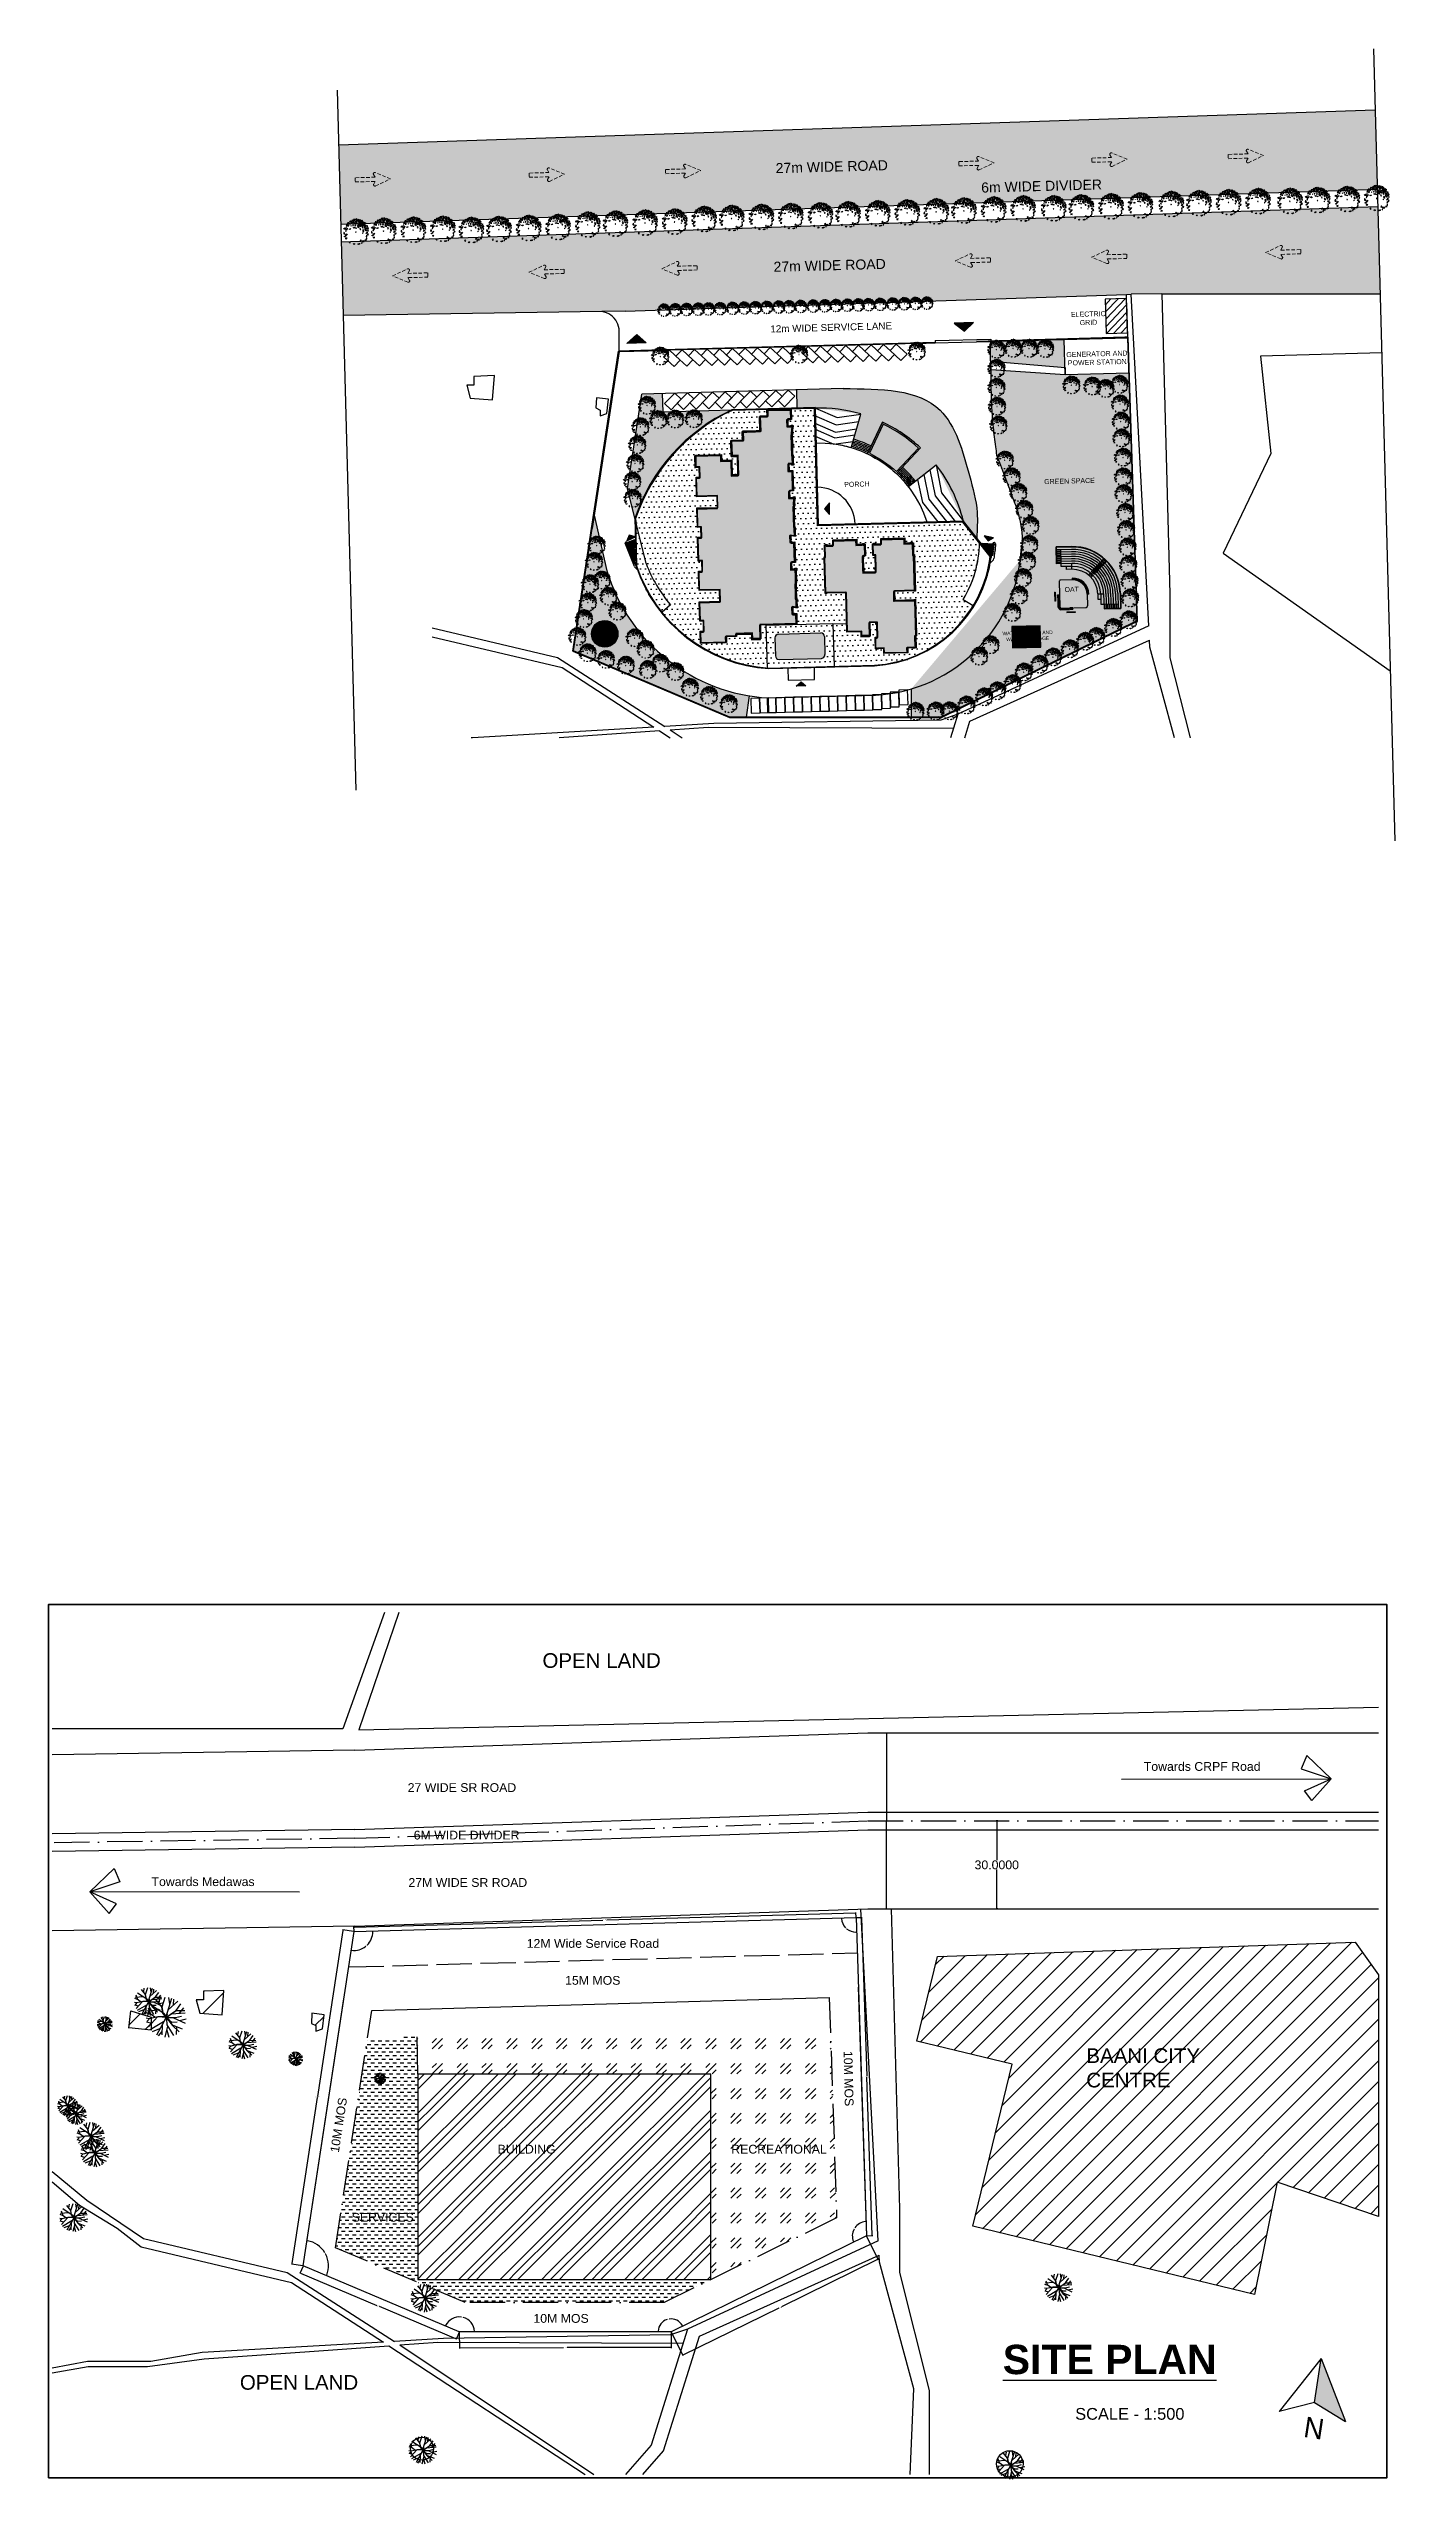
# Model space of a CAD drawing. Header units: inches. Extents: x 625 to 2719, y 1 to 1360.
# Drawn here: x 625 to 1089, y 1 to 830 of the extents above; entities that cross this region are included whole.
import ezdxf

# ---------------------------------------------------------------- set-up
doc = ezdxf.new("R2010")
doc.units = ezdxf.units.IN
doc.header["$MEASUREMENT"] = 0
for name, pattern in [('ACAD_ISO02W100', [15, 12, -3]), ('ACAD_ISO10W100', [18, 12, -3, 0, -3]), ('HIDDEN2', [0.1875, 0.125, -0.0625])]:
    doc.linetypes.add(name, pattern=pattern)
doc.layers.add('CAY', color=94, linetype='Continuous')
doc.layers.add('DIENHOA', color=3, linetype='Continuous')
doc.layers.add('Transito', color=50, linetype='HIDDEN2', lineweight=15)
doc.styles.add('ATT', font='romans.shx')
doc.styles.get("Standard").update_dxf_attribs({"font": 'arial.ttf'})
doc.dimstyles.get("Standard").update_dxf_attribs({"dimtxt": 0.18, "dimasz": 0.18, "dimexe": 0.18, "dimexo": 0.0625, "dimgap": 0.09, "dimtad": 0, "dimtih": 1, "dimtoh": 1, "dimdec": 4, "dimzin": 0, "dimdsep": 46, "dimtxsty": 'Standard', "dimcen": 0.09, "dimadec": 0, "dimazin": 0, "dimtfac": 1, "dimtdec": 4, "dimtofl": 0, "dimtmove": 0, "dimatfit": 3, "dimfxl": 1, "dimtolj": 1, "dimtzin": 0, "dimarcsym": 0})

# ---------------------------------------------------------------- blocks, each defined once
blk = doc.blocks.new('12PPLT01')
at = {"color": 0, "linetype": 'ByBlock'}
for p, q in [((-0.369, 0.07), (-0.484, 0.111)), ((-0.183, 0.176), (-0.475, 0.153)), ((-0.376, 0.071), (-0.437, 0.228)), ((-0.211, 0.008), (-0.435, -0.241)), ((-0.204, 0.012), (-0.415, -0.038)), ((-0.058, 0.094), (-0.385, 0.31)), ((-0.277, -0.001), (-0.369, 0.07)), ((-0.108, 0.256), (-0.25, 0.437)), ((-0.033, 0.012), (-0.204, 0.012)), ((-0.004, -0.005), (-0.195, 0.008)), ((-0.169, 0.355), (-0.146, 0.476)), ((-0.079, 0.099), (-0.108, 0.256)), ((-0.099, 0.261), (-0.019, 0.501)), ((-0.074, 0.116), (-0.099, 0.261)), ((0, -0.004), (-0.079, 0.099)), ((-0.066, 0.099), (0.003, 0.021)), ((0.003, 0.012), (-0.058, 0.094)), ((0, -0.004), (0.249, 0.169)), ((0.003, 0.021), (0.141, 0.476)), ((0.029, 0.087), (0.012, 0.012)), ((0.012, -0.005), (0.115, 0.074)), ((0.128, 0.074), (0.016, -0.009)), ((0.054, 0.186), (0.291, 0.399)), ((0.095, 0.334), (0.069, 0.493)), ((0.115, 0.074), (0.252, 0.166)), ((0.128, 0.083), (0.476, 0.111)), ((0.184, 0.307), (0.195, 0.451)), ((0.232, -0.009), (0.388, 0.028)), ((0.249, 0.169), (0.366, 0.333)), ((0.252, 0.166), (0.468, 0.164)), ((0.332, 0.103), (0.44, 0.237)), ((-0.415, -0.038), (-0.497, -0.025)), ((-0.349, -0.159), (-0.48, -0.122)), ((-0.418, -0.047), (-0.477, -0.104)), ((-0.064, -0.116), (-0.395, -0.314)), ((-0.166, -0.291), (-0.347, -0.362)), ((0, -0.004), (-0.239, -0.441)), ((-0.101, -0.35), (-0.191, -0.459)), ((-0.092, -0.186), (-0.108, -0.435)), ((0, -0.001), (-0.092, -0.186)), ((0.036, -0.225), (-0.031, -0.495)), ((0, -0.004), (0.157, -0.208)), ((0.003, -0.009), (0.232, -0.009)), ((0.012, -0.042), (0.02, -0.191)), ((0.016, -0.009), (0.075, -0.075)), ((0.02, -0.191), (0.185, -0.457)), ((0.02, -0.324), (0.067, -0.491)), ((0.129, -0.118), (0.066, -0.083)), ((0.066, -0.083), (0.153, -0.191)), ((0.075, -0.075), (0.148, -0.12)), ((0.148, -0.12), (0.273, -0.117)), ((0.153, -0.191), (0.399, -0.287)), ((0.157, -0.208), (0.327, -0.364)), ((0.186, -0.012), (0.476, -0.15)), ((0.261, -0.24), (0.251, -0.427)), ((0.334, -0.079), (0.502, -0.043))]:
    blk.add_line(p, q, dxfattribs=at)
at = {"color": 0, "linetype": 'ByBlock', "style": 'ATT'}
for tag, p, flags in [('ITEM', (0, -2.083), 3), ('ROOM_NUMBER', (0, -3.417), 1)]:
    blk.add_attdef(tag, p, '', height=1, dxfattribs=dict(at, flags=flags))
blk = doc.blocks.new('*D23')
at = {"color": 0, "lineweight": -2, "transparency": 16777216}
for start, end in [(30.58313, 80.13537), (338.25782, 27.82857)]:
    blk.add_arc((712.24, 73.98), 8.67, start, end, dxfattribs=at)
at = {"color": 0, "transparency": 16777216}
for points in [[(713.72, 82.49), (713.73, 82.55), (713.55, 82.55)], [(720.32, 70.76), (720.27, 70.78), (720.23, 70.6)]]:
    blk.add_solid(points, dxfattribs=at)
at = {"layer": 'Defpoints', "color": 0, "transparency": 16777216}
for p in [(726.13, 164.98), (720.73, 75.75), (712.24, 73.98), (712.24, 73.98), (765.54, 51.43)]:
    blk.add_point(p, dxfattribs=at)
at = {"color": 0, "transparency": 16777216, "insert": (719.81, 78.21), "char_height": 0.18, "attachment_point": 5}
blk.add_mtext('\\A1;104°', dxfattribs=at)
blk = doc.blocks.new('*D24')
at = {"color": 0, "lineweight": -2, "transparency": 16777216}
for start, end in [(107.54124, 177.71929), (28.46085, 98.71809)]:
    blk.add_arc((837.76, 51.52), 4.38, start, end, dxfattribs=at)
at = {"color": 0, "transparency": 16777216}
for points in [[(833.42, 51.7), (833.36, 51.7), (833.38, 51.52)], [(841.64, 53.62), (841.59, 53.6), (841.69, 53.45)]]:
    blk.add_solid(points, dxfattribs=at)
at = {"layer": 'Defpoints', "color": 0, "transparency": 16777216}
for p in [(904.45, 84.2), (765.54, 51.43), (837.76, 51.52), (837.76, 51.52), (838.72, 55.8)]:
    blk.add_point(p, dxfattribs=at)
at = {"color": 0, "transparency": 16777216, "insert": (836.77, 55.79), "char_height": 0.18, "attachment_point": 5}
blk.add_mtext('\\A1;154°', dxfattribs=at)
blk = doc.blocks.new('*D12')
at = {"color": 0, "lineweight": -2, "transparency": 16777216}
for p, q in [((725.82, 188.32), (717.19, 131.71)), ((729.57, 187.93), (725.67, 188.53)), ((708.49, 74.73), (717.13, 131.35)), ((712.18, 73.99), (708.29, 74.58))]:
    blk.add_line(p, q, dxfattribs=at)
at = {"color": 0, "transparency": 16777216}
for points in [[(725.79, 188.33), (725.85, 188.32), (725.85, 188.5)], [(708.46, 74.74), (708.52, 74.73), (708.46, 74.56)]]:
    blk.add_solid(points, dxfattribs=at)
at = {"layer": 'Defpoints', "color": 0, "transparency": 16777216}
for p in [(729.63, 187.92), (708.46, 74.56), (712.24, 73.98)]:
    blk.add_point(p, dxfattribs=at)
at = {"color": 0, "transparency": 16777216, "insert": (717.16, 131.53), "char_height": 0.18, "attachment_point": 5}
blk.add_mtext('\\A1;115.2638M', dxfattribs=at)
blk = doc.blocks.new('*D13')
at = {"color": 0, "lineweight": -2, "transparency": 16777216}
for p, q in [((712.22, 73.92), (711.15, 71.4)), ((711.39, 71.49), (737.44, 60.47)), ((764.35, 49.09), (738.3, 60.11)), ((765.52, 51.37), (764.45, 48.85))]:
    blk.add_line(p, q, dxfattribs=at)
at = {"color": 0, "transparency": 16777216}
for points in [[(711.4, 71.52), (711.38, 71.47), (711.22, 71.56)], [(764.37, 49.11), (764.34, 49.06), (764.52, 49.02)]]:
    blk.add_solid(points, dxfattribs=at)
at = {"layer": 'Defpoints', "color": 0, "transparency": 16777216}
for p in [(712.24, 73.98), (765.54, 51.43), (764.52, 49.02)]:
    blk.add_point(p, dxfattribs=at)
at = {"color": 0, "transparency": 16777216, "insert": (737.87, 60.29), "char_height": 0.18, "attachment_point": 5}
blk.add_mtext('\\A1;57.8719M', dxfattribs=at)
blk = doc.blocks.new('*D14')
at = {"color": 0, "lineweight": -2, "transparency": 16777216}
for p, q in [((765.54, 51.37), (765.55, 45.85)), ((837.76, 51.46), (837.77, 45.95)), ((765.73, 46.03), (801.03, 46.08)), ((837.59, 46.13), (802.29, 46.08))]:
    blk.add_line(p, q, dxfattribs=at)
at = {"color": 0, "transparency": 16777216}
for points in [[(765.73, 46.06), (765.73, 46), (765.55, 46.03)], [(837.59, 46.16), (837.59, 46.1), (837.77, 46.13)]]:
    blk.add_solid(points, dxfattribs=at)
at = {"layer": 'Defpoints', "color": 0, "transparency": 16777216}
for p in [(765.54, 51.43), (837.76, 51.52), (837.77, 46.13)]:
    blk.add_point(p, dxfattribs=at)
at = {"color": 0, "transparency": 16777216, "insert": (801.66, 46.08), "char_height": 0.18, "attachment_point": 5}
blk.add_mtext('\\A1;72.2219M', dxfattribs=at)
blk = doc.blocks.new('*D15')
at = {"color": 0, "lineweight": -2, "transparency": 16777216}
for p, q in [((904.48, 84.14), (908.45, 76.04)), ((908.21, 76.12), (875.4, 60.04)), ((841.85, 43.6), (874.66, 59.68)), ((837.79, 51.47), (841.76, 43.36))]:
    blk.add_line(p, q, dxfattribs=at)
at = {"color": 0, "transparency": 16777216}
for points in [[(908.19, 76.15), (908.22, 76.09), (908.37, 76.2)], [(841.83, 43.63), (841.86, 43.57), (841.68, 43.52)]]:
    blk.add_solid(points, dxfattribs=at)
at = {"layer": 'Defpoints', "color": 0, "transparency": 16777216}
for p in [(904.45, 84.2), (908.37, 76.2), (837.76, 51.52)]:
    blk.add_point(p, dxfattribs=at)
at = {"color": 0, "transparency": 16777216, "insert": (875.03, 59.86), "char_height": 0.18, "attachment_point": 5}
blk.add_mtext('\\A1;74.2606M', dxfattribs=at)
blk = doc.blocks.new('*D16')
at = {"color": 0, "lineweight": -2, "transparency": 16777216}
for p, q in [((900.91, 192.69), (902.95, 192.76)), ((902.77, 192.57), (904.56, 138.69)), ((906.36, 84.44), (904.57, 138.33)), ((904.51, 84.2), (906.54, 84.27))]:
    blk.add_line(p, q, dxfattribs=at)
at = {"color": 0, "transparency": 16777216}
for points in [[(902.8, 192.57), (902.74, 192.57), (902.77, 192.75)], [(906.39, 84.44), (906.33, 84.44), (906.36, 84.26)]]:
    blk.add_solid(points, dxfattribs=at)
at = {"layer": 'Defpoints', "color": 0, "transparency": 16777216}
for p in [(900.85, 192.69), (904.45, 84.2), (906.36, 84.26)]:
    blk.add_point(p, dxfattribs=at)
at = {"color": 0, "transparency": 16777216, "insert": (904.57, 138.51), "char_height": 0.18, "attachment_point": 5}
blk.add_mtext('\\A1;108.5481M', dxfattribs=at)
blk = doc.blocks.new('*D11')
at = {"color": 0, "lineweight": -2, "transparency": 16777216}
for p, q in [((729.76, 189.48), (814.5, 191.84)), ((900.63, 194.24), (815.89, 191.88)), ((900.85, 192.75), (900.8, 194.42)), ((729.63, 187.99), (729.58, 189.66))]:
    blk.add_line(p, q, dxfattribs=at)
at = {"color": 0, "transparency": 16777216}
for points in [[(900.63, 194.27), (900.63, 194.21), (900.81, 194.24)], [(729.76, 189.51), (729.77, 189.45), (729.58, 189.48)]]:
    blk.add_solid(points, dxfattribs=at)
at = {"layer": 'Defpoints', "color": 0, "transparency": 16777216}
for p in [(900.81, 194.24), (900.85, 192.69), (729.63, 187.92)]:
    blk.add_point(p, dxfattribs=at)
at = {"color": 0, "transparency": 16777216, "insert": (815.2, 191.86), "char_height": 0.18, "attachment_point": 5}
blk.add_mtext('\\A1;171.2887M', dxfattribs=at)
blk = doc.blocks.new('*D17')
at = {"color": 0, "lineweight": -2, "transparency": 16777216}
for p, q in [((904.97, 255.68), (911.45, 255.68)), ((911.27, 255.5), (911.27, 225.88)), ((911.27, 195.86), (911.27, 225.48)), ((904.97, 195.68), (911.45, 195.68))]:
    blk.add_line(p, q, dxfattribs=at)
at = {"color": 0, "transparency": 16777216}
for points in [[(911.24, 255.5), (911.3, 255.5), (911.27, 255.68)], [(911.24, 195.86), (911.3, 195.86), (911.27, 195.68)]]:
    blk.add_solid(points, dxfattribs=at)
at = {"layer": 'Defpoints', "color": 0, "transparency": 16777216}
for p in [(904.91, 255.68), (911.27, 255.68), (904.91, 195.68)]:
    blk.add_point(p, dxfattribs=at)
at = {"color": 0, "transparency": 16777216, "insert": (911.27, 225.68), "char_height": 0.18, "attachment_point": 5}
blk.add_mtext('\\A1;{\\H1.2x;60M WIDE SECTOR ROAD}', dxfattribs=at)
blk = doc.blocks.new('*D18')
at = {"color": 0, "lineweight": -2, "transparency": 16777216}
for start, end in [(262.93592, 308.93698), (313.86211, 359.98313)]:
    blk.add_arc((729.63, 187.92), 6.4, start, end, dxfattribs=at)
at = {"color": 0, "transparency": 16777216}
for points in [[(736, 187.92), (736.06, 187.92), (736.03, 188.1)], [(728.84, 181.54), (728.84, 181.6), (728.66, 181.6)]]:
    blk.add_solid(points, dxfattribs=at)
at = {"layer": 'Defpoints', "color": 0, "transparency": 16777216}
for p in [(900.85, 192.69), (729.63, 187.92), (729.63, 187.92), (732.31, 182.11), (712.24, 73.98)]:
    blk.add_point(p, dxfattribs=at)
at = {"color": 0, "transparency": 16777216, "insert": (733.87, 183.13), "char_height": 0.18, "attachment_point": 5}
blk.add_mtext('\\A1;100°', dxfattribs=at)
blk = doc.blocks.new('*D19')
at = {"color": 0, "lineweight": -2, "transparency": 16777216}
for start, end in [(183.67762, 223.75571), (229.9138, 269.81566)]:
    blk.add_arc((900.85, 192.69), 4.95, start, end, dxfattribs=at)
at = {"color": 0, "transparency": 16777216}
for points in [[(895.88, 192.37), (895.94, 192.37), (895.9, 192.55)], [(900.83, 187.77), (900.84, 187.71), (901.01, 187.74)]]:
    blk.add_solid(points, dxfattribs=at)
at = {"layer": 'Defpoints', "color": 0, "transparency": 16777216}
for p in [(900.85, 192.69), (900.85, 192.69), (729.63, 187.92), (896.64, 190.09), (904.45, 84.2)]:
    blk.add_point(p, dxfattribs=at)
at = {"color": 0, "transparency": 16777216, "insert": (897.46, 189.08), "char_height": 0.18, "attachment_point": 5}
blk.add_mtext('\\A1;90°', dxfattribs=at)
blk = doc.blocks.new('N')
at = {"linetype": 'ACAD_ISO02W100', "lineweight": 100}
h = blk.add_hatch(color=256, dxfattribs=at)
h.dxf.hatch_style = 1
h.paths.add_polyline_path([(-17.34, -422.02), (-19.63, -437.04), (-9.05, -443.52)])
for p, q in [((-17.34, -422.02), (-31.66, -440.07)), ((-19.63, -437.04), (-17.34, -422.02)), ((-17.34, -422.02), (-9.05, -443.52)), ((-19.63, -437.04), (-31.66, -440.07)), ((-19.63, -437.04), (-9.05, -443.52))]:
    blk.add_line(p, q)
at = {"insert": (-22.59, -441.75), "char_height": 7, "attachment_point": 1, "rotation": 351.32489}
blk.add_mtext_dynamic_manual_height_columns('{\\fBroadway|b0|i0|c0|p82;N}', width=292.3234, gutter_width=1, heights=[0], dxfattribs=at)
blk = doc.blocks.new('*D20')
at = {"color": 0, "lineweight": -2, "transparency": 16777216}
for start, end in [(82.27403, 155.06509), (2.07794, 74.81989)]:
    blk.add_arc((765.54, 51.43), 5.15, start, end, dxfattribs=at)
at = {"color": 0, "transparency": 16777216}
for points in [[(760.9, 53.59), (760.84, 53.61), (760.8, 53.44)], [(770.72, 51.62), (770.66, 51.62), (770.69, 51.44)]]:
    blk.add_solid(points, dxfattribs=at)
at = {"layer": 'Defpoints', "color": 0, "transparency": 16777216}
for p in [(712.24, 73.98), (765.54, 51.43), (765.54, 51.43), (768.68, 55.51), (837.76, 51.52)]:
    blk.add_point(p, dxfattribs=at)
at = {"color": 0, "transparency": 16777216, "insert": (766.56, 56.48), "char_height": 0.18, "attachment_point": 5}
blk.add_mtext('\\A1;157°', dxfattribs=at)
blk = doc.blocks.new('*D21')
at = {"color": 0, "lineweight": -2, "transparency": 16777216}
for start, end in [(151.45018, 203.98504), (94.0195, 146.4898)]:
    blk.add_arc((904.45, 84.2), 4.86, start, end, dxfattribs=at)
at = {"color": 0, "transparency": 16777216}
for points in [[(904.11, 89.08), (904.11, 89.02), (904.29, 89.06)], [(900.03, 82.24), (899.98, 82.21), (900.08, 82.06)]]:
    blk.add_solid(points, dxfattribs=at)
at = {"layer": 'Defpoints', "color": 0, "transparency": 16777216}
for p in [(901.63, 169.04), (901.32, 87.93), (904.45, 84.2), (904.45, 84.2), (837.76, 51.52)]:
    blk.add_point(p, dxfattribs=at)
at = {"color": 0, "transparency": 16777216, "insert": (900.28, 86.71), "char_height": 0.18, "attachment_point": 5}
blk.add_mtext('\\A1;114°', dxfattribs=at)
blk = doc.blocks.new('*D22')
at = {"color": 0, "lineweight": -2, "transparency": 16777216}
for p, q in [((949.23, 225.68), (948.68, 225.68)), ((948.86, 225.5), (948.86, 212.3)), ((948.86, 195.86), (948.86, 209.06)), ((949.23, 195.68), (948.68, 195.68))]:
    blk.add_line(p, q, dxfattribs=at)
at = {"color": 0, "transparency": 16777216}
for points in [[(948.83, 225.5), (948.89, 225.5), (948.86, 225.68)], [(948.83, 195.86), (948.89, 195.86), (948.86, 195.68)]]:
    blk.add_solid(points, dxfattribs=at)
at = {"layer": 'Defpoints', "color": 0, "transparency": 16777216}
for p in [(949.29, 225.68), (948.86, 195.68), (949.29, 195.68)]:
    blk.add_point(p, dxfattribs=at)
at = {"color": 0, "transparency": 16777216, "insert": (948.86, 210.68), "char_height": 3, "attachment_point": 5}
blk.add_mtext('\\A1;30.0000', dxfattribs=at)
blk = doc.blocks.new('sdasx')
at = {"transparency": 33554564}
h = blk.add_hatch(color=1, dxfattribs=at)
h.dxf.hatch_style = 1
h.paths.add_polyline_path([(4212.55, 669.05), (4205.55, 669.05), (4205.55, 662.8), (4206.75, 662.8), (4206.75, 659.05), (4205.55, 659.05), (4205.55, 651.25), (4206.75, 651.25), (4206.75, 647.5), (4205.55, 647.5), (4205.55, 641.25), (4212.55, 641.25), (4212.55, 637.05), (4205.55, 637.05), (4205.55, 630.8), (4206.75, 630.8), (4206.75, 627.05), (4205.55, 627.05), (4205.55, 623.25), (4214.05, 623.25), (4214.05, 625.25), (4217.55, 625.25), (4217.55, 626.11), (4223.22, 626.11), (4223.22, 624.21), (4225.82, 624.21), (4225.82, 628.95), (4230.32, 628.95), (4238.25, 628.95), (4238.25, 632.15), (4237.25, 632.15), (4237.25, 632.35), (4236.95, 632.35), (4236.95, 634.74), (4238.27, 634.5), (4238.45, 634.5), (4238.45, 636.9), (4238.45, 637.45), (4238.3, 637.45), (4238.3, 641.05), (4238.29, 641.05), (4238.45, 644.45), (4238.45, 645.2), (4238.45, 647.4), (4236.95, 647.4), (4236.95, 649.85), (4237.25, 649.85), (4237.25, 649.95), (4238.25, 649.95), (4238.25, 656.55), (4237.25, 656.55), (4237.25, 656.75), (4236.95, 656.75), (4236.95, 659.14), (4238.27, 658.9), (4238.45, 658.9), (4238.45, 661.3), (4238.45, 661.85), (4238.3, 661.85), (4238.3, 665.45), (4238.3, 669.05), (4238.51, 669.05), (4238.65, 669.43), (4238.65, 669.6), (4238.43, 669.6), (4238.65, 671.81), (4238.65, 672), (4238.45, 672), (4238.45, 671.8), (4236.95, 671.8), (4236.95, 674.25), (4237.25, 674.25), (4237.25, 674.35), (4238.25, 674.35), (4238.25, 680.97), (4237.44, 681.05), (4236.95, 681.05), (4236.95, 683.5), (4238.45, 683.5), (4238.45, 685.7), (4238.45, 686.25), (4238.3, 686.25), (4238.3, 689.85), (4238.3, 693.45), (4238.45, 693.45), (4238.45, 694), (4238.43, 694), (4238.65, 696.21), (4238.65, 696.4), (4238.45, 696.4), (4238.45, 696.2), (4236.95, 696.2), (4236.95, 698.65), (4237.25, 698.65), (4237.25, 698.75), (4238.25, 698.75), (4238.25, 701.95), (4230.52, 701.95), (4230.52, 699.85), (4227.95, 699.85), (4227.95, 694.85), (4226.25, 694.85), (4223.25, 694.85), (4221.95, 694.85), (4221.95, 691.85), (4217.95, 691.85), (4217.95, 686.84), (4219.95, 686.84), (4219.95, 679.97), (4217.55, 679.97), (4217.55, 685.05), (4214.05, 685.05), (4214.05, 687.05), (4205.55, 687.05), (4205.55, 683.25), (4206.75, 683.25), (4206.75, 679.5), (4205.55, 679.5), (4205.55, 673.25), (4212.55, 673.25)])
h.paths.add_polyline_path([(4261.51, 645.71), (4261.51, 646.91), (4261.46, 646.91), (4261.46, 651.41), (4261.91, 651.41), (4261.91, 651.61), (4262.26, 651.61), (4262.26, 655.21), (4261.91, 655.21), (4261.91, 655.41), (4261.71, 655.41), (4261.71, 655.21), (4259.41, 655.21), (4259.41, 656.91), (4251.61, 656.91), (4251.61, 655.21), (4249.31, 655.21), (4249.31, 655.41), (4249.11, 655.41), (4249.11, 655.21), (4248.76, 655.21), (4248.76, 651.21), (4248.51, 651.21), (4248.51, 639.11), (4248.71, 639.11), (4248.71, 639.21), (4255.41, 639.21), (4255.41, 639.11), (4255.61, 639.11), (4255.61, 625.71), (4260.51, 625.71), (4260.51, 624.21), (4263.11, 624.21), (4263.11, 628.71), (4265.91, 628.71), (4265.91, 628.11), (4265.91, 623.41), (4265.16, 623.41), (4265.16, 619.81), (4265.51, 619.81), (4265.51, 619.61), (4265.71, 619.61), (4265.71, 619.81), (4268.01, 619.81), (4268.01, 618.11), (4275.81, 618.11), (4275.81, 619.81), (4278.11, 619.81), (4278.11, 619.61), (4278.31, 619.61), (4278.31, 619.81), (4278.66, 619.81), (4278.66, 623.81), (4278.91, 623.81), (4278.91, 635.91), (4278.71, 635.91), (4278.71, 635.81), (4272.01, 635.81), (4272.01, 635.91), (4271.81, 635.91), (4271.81, 639.11), (4272.01, 639.11), (4272.01, 639.21), (4278.71, 639.21), (4278.71, 639.11), (4278.91, 639.11), (4278.91, 651.21), (4278.66, 651.21), (4278.66, 655.21), (4278.31, 655.21), (4278.31, 655.41), (4278.11, 655.41), (4278.11, 655.21), (4275.81, 655.21), (4275.81, 656.91), (4268.01, 656.91), (4268.01, 655.21), (4265.71, 655.21), (4265.71, 655.41), (4265.51, 655.41), (4265.51, 655.21), (4265.16, 655.21), (4265.16, 651.61), (4265.91, 651.61), (4265.91, 651.41), (4265.96, 651.41), (4265.96, 646.91), (4265.91, 646.91), (4265.91, 645.71)])
at = {"color": 240, "true_color": 0xed1f24}
for p, q in [((4221.75, 692.05), (4221.75, 695.05)), ((4221.75, 695.05), (4223.25, 695.05)), ((4223.25, 695.05), (4226.25, 695.05)), ((4226.25, 695.05), (4227.75, 695.05)), ((4218.22, 625.91), (4223.02, 625.91)), ((4223.02, 625.91), (4223.02, 624.01)), ((4223.02, 624.01), (4226.02, 624.01)), ((4226.02, 624.01), (4226.02, 628.75)), ((4260.31, 625.51), (4260.31, 624.01)), ((4260.31, 624.01), (4263.31, 624.01)), ((4263.31, 625.51), (4263.31, 628.51)), ((4263.31, 624.01), (4263.31, 625.51))]:
    blk.add_line(p, q, dxfattribs=at)
for points in [[(4217.55, 626.11), (4217.55, 625.25), (4214.05, 625.25), (4214.05, 623.25), (4205.55, 623.25), (4205.55, 627.05), (4206.75, 627.05), (4206.75, 630.8), (4205.55, 630.8), (4205.55, 637.05), (4212.55, 637.05), (4212.55, 641.25), (4205.55, 641.25), (4205.55, 647.5), (4206.75, 647.5), (4206.75, 651.25), (4205.55, 651.25), (4205.55, 659.05), (4206.75, 659.05), (4206.75, 662.8), (4205.55, 662.8), (4205.55, 669.05), (4212.55, 669.05), (4212.55, 673.25), (4205.55, 673.25), (4205.55, 679.5), (4206.75, 679.5), (4206.75, 683.25), (4205.55, 683.25), (4205.55, 687.05), (4214.05, 687.05), (4214.05, 685.05), (4217.55, 685.05), (4217.55, 679.97), (4219.95, 679.97), (4219.95, 686.84), (4217.95, 686.84), (4217.95, 691.85), (4221.95, 691.85), (4221.95, 694.85), (4223.25, 694.85), (4226.25, 694.85), (4227.95, 694.85), (4227.95, 699.85), (4230.52, 699.85), (4230.52, 701.95), (4238.25, 701.95), (4238.25, 698.75), (4237.25, 698.75), (4237.25, 698.65), (4236.95, 698.65), (4236.95, 696.2), (4238.45, 696.2), (4238.45, 696.4), (4238.65, 696.4), (4238.65, 696.21), (4238.43, 694), (4238.45, 694), (4238.45, 693.45), (4238.3, 693.45), (4238.3, 689.85), (4238.3, 686.25), (4238.45, 686.25), (4238.45, 685.7), (4238.45, 683.5), (4236.95, 683.5), (4236.95, 681.05), (4237.44, 681.05), (4238.25, 680.97), (4238.25, 674.35), (4237.25, 674.35), (4237.25, 674.25), (4236.95, 674.25), (4236.95, 671.8), (4238.45, 671.8), (4238.45, 672), (4238.65, 672), (4238.65, 671.81), (4238.43, 669.6), (4238.65, 669.6), (4238.65, 669.43), (4238.51, 669.05), (4238.3, 669.05), (4238.3, 665.45), (4238.3, 661.85), (4238.45, 661.85), (4238.45, 661.3), (4238.45, 658.9), (4238.27, 658.9), (4236.95, 659.14), (4236.95, 656.75), (4237.25, 656.75), (4237.25, 656.55), (4238.25, 656.55), (4238.25, 649.95), (4237.25, 649.95), (4237.25, 649.85), (4236.95, 649.85), (4236.95, 647.4), (4238.45, 647.4), (4238.45, 645.2), (4238.45, 644.45), (4238.29, 641.05), (4238.3, 641.05), (4238.3, 637.45), (4238.45, 637.45), (4238.45, 636.9), (4238.45, 634.5), (4238.27, 634.5), (4236.95, 634.74), (4236.95, 632.35), (4237.25, 632.35), (4237.25, 632.15), (4238.25, 632.15), (4238.25, 628.95), (4230.32, 628.95), (4225.82, 628.95), (4225.82, 624.21), (4223.22, 624.21), (4223.22, 626.11)], [(4248.51, 639.11), (4248.51, 651.21), (4248.76, 651.21), (4248.76, 655.21), (4249.11, 655.21), (4249.11, 655.41), (4249.31, 655.41), (4249.31, 655.21), (4251.61, 655.21), (4251.61, 656.91), (4259.41, 656.91), (4259.41, 655.21), (4261.71, 655.21), (4261.71, 655.41), (4261.91, 655.41), (4261.91, 655.21), (4262.26, 655.21), (4262.26, 651.61), (4261.91, 651.61), (4261.91, 651.41), (4261.46, 651.41), (4261.46, 646.91), (4261.51, 646.91), (4261.51, 645.71), (4265.91, 645.71), (4265.91, 646.91), (4265.96, 646.91), (4265.96, 651.41), (4265.91, 651.41), (4265.91, 651.61), (4265.16, 651.61), (4265.16, 655.21), (4265.51, 655.21), (4265.51, 655.41), (4265.71, 655.41), (4265.71, 655.21), (4268.01, 655.21), (4268.01, 656.91), (4275.81, 656.91), (4275.81, 655.21), (4278.11, 655.21), (4278.11, 655.41), (4278.31, 655.41), (4278.31, 655.21), (4278.66, 655.21), (4278.66, 651.21), (4278.91, 651.21), (4278.91, 639.11), (4278.71, 639.11), (4278.71, 639.21), (4272.01, 639.21), (4272.01, 639.11), (4271.81, 639.11), (4271.81, 635.91), (4272.01, 635.91), (4272.01, 635.81), (4278.71, 635.81), (4278.71, 635.91), (4278.91, 635.91), (4278.91, 623.81), (4278.66, 623.81), (4278.66, 619.81), (4278.31, 619.81), (4278.31, 619.61), (4278.11, 619.61), (4278.11, 619.81), (4275.81, 619.81), (4275.81, 618.11), (4268.01, 618.11), (4268.01, 619.81), (4265.71, 619.81), (4265.71, 619.61), (4265.51, 619.61), (4265.51, 619.81), (4265.16, 619.81), (4265.16, 623.41), (4265.91, 623.41), (4265.91, 628.11), (4265.91, 628.71), (4263.11, 628.71), (4263.11, 624.21), (4260.51, 624.21), (4260.51, 625.71), (4255.61, 625.71), (4255.61, 639.11), (4255.41, 639.11), (4255.41, 639.21), (4248.71, 639.21), (4248.71, 639.11)]]:
    blk.add_lwpolyline(points, close=True, dxfattribs=at)
for points in [[(4217.75, 686.64), (4217.75, 692.05), (4221.75, 692.05), (4221.75, 695.05), (4227.75, 695.05), (4227.75, 700.05), (4230.32, 700.05), (4230.32, 702.15), (4238.45, 702.15), (4238.45, 698.55), (4237.45, 698.55), (4237.45, 698.45), (4237.15, 698.45), (4237.15, 696.4), (4238.25, 696.4), (4238.25, 696.6), (4238.85, 696.6), (4238.85, 696.2), (4238.65, 696.2), (4238.65, 694.2), (4238.85, 694.2), (4238.85, 693.8), (4238.65, 693.8), (4238.65, 693.25), (4238.5, 693.25), (4238.5, 690.05), (4238.85, 690.05), (4238.85, 689.65), (4238.5, 689.65), (4238.5, 686.45), (4238.65, 686.45), (4238.65, 685.9), (4238.85, 685.9), (4238.85, 685.5), (4238.65, 685.5), (4238.65, 683.5), (4238.85, 683.5), (4238.85, 683.1), (4238.25, 683.1), (4238.25, 683.3)], [(4205.35, 683.05), (4205.35, 687.25), (4214.25, 687.25), (4214.25, 685.25), (4217.75, 685.25)], [(4217.75, 686.64), (4219.75, 686.64), (4219.75, 680.17), (4217.75, 680.17), (4217.75, 685.25)]]:
    blk.add_lwpolyline(points, dxfattribs=at)
blk = doc.blocks.new('dfcxvczx')
at = {"color": 240, "true_color": 0xed1f24}
for p, q in [((4738, 849.33), (4738, 852.33)), ((4738, 852.33), (4739.5, 852.33)), ((4739.5, 852.33), (4742.5, 852.33)), ((4742.5, 852.33), (4744, 852.33)), ((4734.47, 783.19), (4739.27, 783.19)), ((4739.27, 783.19), (4739.27, 781.29)), ((4739.27, 781.29), (4742.27, 781.29)), ((4742.27, 781.29), (4742.27, 786.03)), ((4776.56, 782.79), (4776.56, 781.29)), ((4776.56, 781.29), (4779.56, 781.29)), ((4779.56, 782.79), (4779.56, 785.79)), ((4779.56, 781.29), (4779.56, 782.79))]:
    blk.add_line(p, q, dxfattribs=at)
for points in [[(4734, 783.19), (4734, 782.33), (4730.5, 782.33), (4730.5, 780.33), (4721.6, 780.33), (4721.6, 784.53), (4722.8, 784.53), (4722.8, 787.88), (4721.6, 787.88), (4721.6, 794.53), (4728.6, 794.53), (4728.6, 798.33), (4721.6, 798.33), (4721.6, 804.98), (4722.8, 804.98), (4722.8, 808.33), (4721.6, 808.33), (4721.6, 816.53), (4722.8, 816.53), (4722.8, 819.88), (4721.6, 819.88), (4721.6, 826.53), (4728.6, 826.53), (4728.6, 830.33), (4721.6, 830.33), (4721.6, 836.98), (4722.8, 836.98), (4722.8, 840.33), (4721.6, 840.33), (4721.6, 844.53), (4730.5, 844.53), (4730.5, 842.53), (4734, 842.53), (4734, 837.46), (4736, 837.46), (4736, 843.92), (4734, 843.92), (4734, 849.33), (4738, 849.33), (4738, 852.33), (4739.5, 852.33), (4742.5, 852.33), (4744, 852.33), (4744, 857.33), (4746.57, 857.33), (4746.57, 859.43), (4754.7, 859.43), (4754.7, 855.83), (4753.7, 855.83), (4753.7, 855.73), (4753.4, 855.73), (4753.4, 853.68), (4754.5, 853.68), (4754.5, 853.88), (4755.1, 853.88), (4755.1, 853.48), (4754.9, 851.48), (4755.1, 851.48), (4755.1, 851.08), (4754.9, 851.08), (4754.9, 850.53), (4754.75, 850.53), (4754.75, 847.33), (4755.1, 847.33), (4755.1, 846.93), (4754.75, 846.93), (4754.75, 843.73), (4754.9, 843.73), (4754.9, 843.18), (4755.1, 843.18), (4755.1, 842.78), (4754.9, 842.78), (4754.9, 840.78), (4755.1, 840.78), (4755.1, 840.38), (4754.5, 840.38), (4754.5, 840.58), (4753.4, 840.58), (4753.4, 838.53), (4753.7, 838.53), (4754.7, 838.43), (4754.7, 831.43), (4753.7, 831.43), (4753.7, 831.33), (4753.4, 831.33), (4753.4, 829.28), (4754.5, 829.28), (4754.5, 829.48), (4755.1, 829.48), (4755.1, 829.08), (4754.9, 827.08), (4755.1, 827.08), (4755.1, 826.68), (4754.9, 826.13), (4754.75, 826.13), (4754.75, 822.93), (4755.1, 822.93), (4755.1, 822.53), (4754.75, 822.53), (4754.75, 819.33), (4754.9, 819.33), (4754.9, 818.78), (4755.1, 818.78), (4755.1, 818.38), (4754.9, 818.38), (4754.9, 816.38), (4755.1, 816.38), (4755.1, 815.98), (4754.5, 815.98), (4753.4, 816.18), (4753.4, 814.23), (4753.7, 814.23), (4753.7, 814.03), (4754.7, 814.03), (4754.7, 807.03), (4753.7, 807.03), (4753.7, 806.93), (4753.4, 806.93), (4753.4, 804.88), (4754.5, 804.88), (4754.5, 805.08), (4755.1, 805.08), (4755.1, 804.68), (4754.9, 804.68), (4754.9, 802.68), (4755.1, 802.68), (4755.1, 802.28), (4754.9, 802.28), (4754.9, 801.73), (4754.75, 798.53), (4755.1, 798.53), (4755.1, 798.13), (4754.75, 798.13), (4754.75, 794.93), (4754.9, 794.93), (4754.9, 794.38), (4755.1, 794.38), (4755.1, 793.98), (4754.9, 793.98), (4754.9, 791.98), (4755.1, 791.98), (4755.1, 791.58), (4754.5, 791.58), (4753.4, 791.78), (4753.4, 789.83), (4753.7, 789.83), (4753.7, 789.63), (4754.7, 789.63), (4754.7, 786.03), (4746.57, 786.03), (4742.27, 786.03), (4742.27, 781.29), (4739.27, 781.29), (4739.27, 783.19)], [(4733.8, 783.39), (4733.8, 782.53), (4730.3, 782.53), (4730.3, 780.53), (4721.8, 780.53), (4721.8, 784.33), (4723, 784.33), (4723, 788.08), (4721.8, 788.08), (4721.8, 794.33), (4728.8, 794.33), (4728.8, 798.53), (4721.8, 798.53), (4721.8, 804.78), (4723, 804.78), (4723, 808.53), (4721.8, 808.53), (4721.8, 816.33), (4723, 816.33), (4723, 820.08), (4721.8, 820.08), (4721.8, 826.33), (4728.8, 826.33), (4728.8, 830.53), (4721.8, 830.53), (4721.8, 836.78), (4723, 836.78), (4723, 840.53), (4721.8, 840.53), (4721.8, 844.33), (4730.3, 844.33), (4730.3, 842.33), (4733.8, 842.33), (4733.8, 837.26), (4736.2, 837.26), (4736.2, 844.12), (4734.2, 844.12), (4734.2, 849.13), (4738.2, 849.13), (4738.2, 852.13), (4739.5, 852.13), (4742.5, 852.13), (4744.2, 852.13), (4744.2, 857.13), (4746.77, 857.13), (4746.77, 859.23), (4754.5, 859.23), (4754.5, 856.03), (4753.5, 856.03), (4753.5, 855.93), (4753.2, 855.93), (4753.2, 853.48), (4754.7, 853.48), (4754.7, 853.68), (4754.9, 853.68), (4754.9, 853.49), (4754.68, 851.28), (4754.7, 851.28), (4754.7, 850.73), (4754.55, 850.73), (4754.55, 847.13), (4754.55, 843.53), (4754.7, 843.53), (4754.7, 842.98), (4754.7, 840.78), (4753.2, 840.78), (4753.2, 838.33), (4753.69, 838.33), (4754.5, 838.25), (4754.5, 831.63), (4753.5, 831.63), (4753.5, 831.53), (4753.2, 831.53), (4753.2, 829.08), (4754.7, 829.08), (4754.7, 829.28), (4754.9, 829.28), (4754.9, 829.09), (4754.68, 826.88), (4754.9, 826.88), (4754.9, 826.71), (4754.76, 826.33), (4754.55, 826.33), (4754.55, 822.73), (4754.55, 819.13), (4754.7, 819.13), (4754.7, 818.58), (4754.7, 816.18), (4754.52, 816.18), (4753.2, 816.42), (4753.2, 814.03), (4753.5, 814.03), (4753.5, 813.83), (4754.5, 813.83), (4754.5, 807.23), (4753.5, 807.23), (4753.5, 807.13), (4753.2, 807.13), (4753.2, 804.68), (4754.7, 804.68), (4754.7, 802.48), (4754.7, 801.73), (4754.54, 798.33), (4754.55, 798.33), (4754.55, 794.73), (4754.7, 794.73), (4754.7, 794.18), (4754.7, 791.78), (4754.52, 791.78), (4753.2, 792.02), (4753.2, 789.63), (4753.5, 789.63), (4753.5, 789.43), (4754.5, 789.43), (4754.5, 786.23), (4746.57, 786.23), (4742.07, 786.23), (4742.07, 781.49), (4739.47, 781.49), (4739.47, 783.39)], [(4764.76, 796.39), (4764.76, 808.49), (4765.01, 808.49), (4765.01, 812.49), (4765.36, 812.49), (4765.36, 812.69), (4765.56, 812.69), (4765.56, 812.49), (4767.86, 812.49), (4767.86, 814.19), (4775.66, 814.19), (4775.66, 812.49), (4777.96, 812.49), (4777.96, 812.69), (4778.16, 812.69), (4778.16, 812.49), (4778.51, 812.49), (4778.51, 808.89), (4778.16, 808.89), (4778.16, 808.69), (4777.71, 808.69), (4777.71, 804.19), (4777.76, 804.19), (4777.76, 802.99), (4782.16, 802.99), (4782.16, 804.19), (4782.21, 804.19), (4782.21, 808.69), (4782.16, 808.69), (4782.16, 808.89), (4781.41, 808.89), (4781.41, 812.49), (4781.76, 812.49), (4781.76, 812.69), (4781.96, 812.69), (4781.96, 812.49), (4784.26, 812.49), (4784.26, 814.19), (4792.06, 814.19), (4792.06, 812.49), (4794.36, 812.49), (4794.36, 812.69), (4794.56, 812.69), (4794.56, 812.49), (4794.91, 812.49), (4794.91, 808.49), (4795.16, 808.49), (4795.16, 796.39), (4794.96, 796.39), (4794.96, 796.49), (4788.26, 796.49), (4788.26, 796.39), (4788.06, 796.39), (4788.06, 793.19), (4788.26, 793.19), (4788.26, 793.09), (4794.96, 793.09), (4794.96, 793.19), (4795.16, 793.19), (4795.16, 781.09), (4794.91, 781.09), (4794.91, 777.09), (4794.56, 777.09), (4794.56, 776.89), (4794.36, 776.89), (4794.36, 777.09), (4792.06, 777.09), (4792.06, 775.39), (4784.26, 775.39), (4784.26, 777.09), (4781.96, 777.09), (4781.96, 776.89), (4781.76, 776.89), (4781.76, 777.09), (4781.41, 777.09), (4781.41, 780.69), (4782.16, 780.69), (4782.16, 785.39), (4782.16, 785.99), (4779.36, 785.99), (4779.36, 781.49), (4776.76, 781.49), (4776.76, 782.99), (4771.86, 782.99), (4771.86, 796.39), (4771.66, 796.39), (4771.66, 796.49), (4764.96, 796.49), (4764.96, 796.39)]]:
    blk.add_lwpolyline(points, close=True, dxfattribs=at)
for points in [[(4734, 843.92), (4734, 849.33), (4738, 849.33), (4738, 852.33), (4744, 852.33), (4744, 857.33), (4746.57, 857.33), (4746.57, 859.43), (4754.7, 859.43), (4754.7, 855.83), (4753.7, 855.83), (4753.7, 855.73), (4753.4, 855.73), (4753.4, 853.68), (4754.5, 853.68), (4754.5, 853.88), (4755.1, 853.88), (4755.1, 853.48), (4754.9, 853.48), (4754.9, 851.48), (4755.1, 851.48), (4755.1, 851.08), (4754.9, 851.08), (4754.9, 850.53), (4754.75, 850.53), (4754.75, 847.33), (4755.1, 847.33), (4755.1, 846.93), (4754.75, 846.93), (4754.75, 843.73), (4754.9, 843.73), (4754.9, 843.18), (4755.1, 843.18), (4755.1, 842.78), (4754.9, 842.78), (4754.9, 840.78), (4755.1, 840.78), (4755.1, 840.38), (4754.5, 840.38), (4754.5, 840.58)], [(4721.6, 840.33), (4721.6, 844.53), (4730.5, 844.53), (4730.5, 842.53), (4734, 842.53)], [(4754.5, 840.58), (4753.4, 840.58), (4753.4, 838.53), (4753.7, 838.53), (4753.7, 838.43), (4754.7, 838.43), (4754.7, 831.43), (4753.7, 831.43), (4753.7, 831.33), (4753.4, 831.33), (4753.4, 829.28), (4754.5, 829.28), (4754.5, 829.48), (4755.1, 829.48), (4755.1, 829.08), (4754.9, 829.08), (4754.9, 827.08), (4755.1, 827.08), (4755.1, 826.68), (4754.9, 826.68), (4754.9, 826.13), (4754.75, 826.13), (4754.75, 822.93), (4755.1, 822.93), (4755.1, 822.53), (4754.75, 822.53), (4754.75, 819.33), (4754.9, 819.33), (4754.9, 818.78), (4755.1, 818.78), (4755.1, 818.38), (4754.9, 818.38), (4754.9, 816.38), (4755.1, 816.38), (4755.1, 815.98), (4754.5, 815.98), (4754.5, 816.18), (4753.4, 816.18), (4753.4, 814.23), (4753.7, 814.23), (4753.7, 814.03), (4754.7, 814.03), (4754.7, 807.03), (4753.7, 807.03), (4753.7, 806.93), (4753.4, 806.93), (4753.4, 804.88), (4754.5, 804.88), (4754.5, 805.08), (4755.1, 805.08), (4755.1, 804.68), (4754.9, 804.68), (4754.9, 802.68), (4755.1, 802.68), (4755.1, 802.28), (4754.9, 802.28), (4754.9, 801.73), (4754.75, 801.73), (4754.75, 798.53), (4755.1, 798.53), (4755.1, 798.13), (4754.75, 798.13), (4754.75, 794.93), (4754.9, 794.93), (4754.9, 794.38), (4755.1, 794.38), (4755.1, 793.98), (4754.9, 793.98), (4754.9, 791.98), (4755.1, 791.98), (4755.1, 791.58), (4754.5, 791.58), (4754.5, 791.78), (4753.4, 791.78), (4753.4, 789.83), (4753.7, 789.83), (4753.7, 789.63), (4754.7, 789.63), (4754.7, 786.03), (4746.57, 786.03), (4742.27, 786.03), (4742.27, 781.29), (4739.27, 781.29), (4739.27, 783.19), (4734, 783.19), (4734, 782.33), (4730.5, 782.33), (4730.5, 780.33), (4721.6, 780.33), (4721.6, 784.53), (4722.8, 784.53), (4722.8, 787.88), (4721.6, 787.88), (4721.6, 794.53), (4728.6, 794.53), (4728.6, 798.33), (4721.6, 798.33), (4721.6, 804.98), (4722.8, 804.98), (4722.8, 808.33), (4721.6, 808.33), (4721.6, 816.53), (4722.8, 816.53), (4722.8, 819.88), (4721.6, 819.88), (4721.6, 826.53), (4728.6, 826.53), (4728.6, 830.33), (4721.6, 830.33), (4721.6, 836.98), (4722.8, 836.98), (4722.8, 840.33), (4721.6, 840.33), (4721.6, 844.53), (4730.5, 844.53), (4730.5, 842.53), (4734, 842.53)], [(4734, 843.92), (4736, 843.92), (4736, 837.46), (4734, 837.46), (4734, 842.53)], [(4771.66, 796.19), (4771.46, 796.19), (4771.46, 796.29), (4765.16, 796.29), (4765.16, 796.19), (4764.56, 796.19), (4764.56, 808.69), (4764.81, 808.69), (4764.81, 812.69), (4765.16, 812.69), (4765.16, 812.89), (4765.76, 812.89), (4765.76, 812.69), (4767.66, 812.69), (4767.66, 814.39), (4775.86, 814.39), (4775.86, 812.69), (4777.76, 812.69), (4777.76, 812.89), (4778.36, 812.89), (4778.36, 812.69), (4778.71, 812.69), (4778.71, 808.69), (4778.36, 808.69), (4778.36, 808.49), (4777.91, 808.49), (4777.91, 804.39), (4778.36, 804.39), (4778.36, 803.99), (4777.96, 803.99), (4777.96, 803.19), (4781.96, 803.19), (4781.96, 803.99), (4781.56, 803.99), (4781.56, 804.39), (4782.01, 804.39), (4782.01, 808.49), (4781.96, 808.49), (4781.96, 808.69), (4781.21, 808.69), (4781.21, 812.69), (4781.56, 812.69), (4781.56, 812.89), (4782.16, 812.89), (4782.16, 812.69), (4784.06, 812.69), (4784.06, 814.39), (4792.26, 814.39), (4792.26, 812.69), (4794.16, 812.69), (4794.16, 812.89), (4794.76, 812.89), (4794.76, 812.69), (4795.11, 812.69), (4795.11, 808.69), (4795.36, 808.69), (4795.36, 796.19), (4794.76, 796.19), (4794.76, 796.29), (4788.46, 796.29), (4788.46, 796.19), (4788.26, 796.19), (4788.26, 793.39), (4788.46, 793.39), (4788.46, 793.29), (4794.76, 793.29), (4794.76, 793.39), (4795.36, 793.39), (4795.36, 780.89), (4795.11, 780.89), (4795.11, 776.89), (4794.76, 776.89), (4794.76, 776.69), (4794.16, 776.69), (4794.16, 776.89), (4792.26, 776.89), (4792.26, 775.19), (4784.06, 775.19), (4784.06, 776.89), (4782.16, 776.89), (4782.16, 776.69), (4781.56, 776.69), (4781.56, 776.89), (4781.21, 776.89), (4781.21, 780.89), (4781.96, 780.89), (4781.96, 785.19), (4781.56, 785.19), (4781.56, 785.59), (4781.96, 785.59), (4781.96, 785.79), (4779.56, 785.79), (4779.56, 781.29), (4776.56, 781.29), (4776.56, 782.79), (4771.66, 782.79), (4771.66, 796.19), (4771.46, 796.19), (4771.46, 796.29), (4765.16, 796.29), (4765.16, 796.19), (4764.56, 796.19)]]:
    blk.add_lwpolyline(points, dxfattribs=at)
blk = doc.blocks.new('dsvc')
for p, q in [((4564.09, 799.78), (4564.09, 784.91)), ((4568.28, 796.55), (4582.79, 796.55)), ((4586.98, 799.55), (4586.98, 784.85)), ((4586.98, 799.55), (4591.68, 799.55)), ((4567.09, 795.24), (4567.09, 789.15)), ((4568.28, 787.85), (4582.79, 787.85)), ((4583.98, 795.24), (4583.98, 789.15)), ((4564.74, 784.85), (4583.98, 784.85))]:
    blk.add_line(p, q)
for points in [[(4641.56, 821.12), (4632.4, 833.35), (4582.95, 833.35), (4582.95, 873.4), (4554.49, 873.4, 0.205284), (4520.37, 837.25), (4520.37, 821.01, 0.305906), (4564.74, 784.85), (4600.75, 784.85, 0.362832)], [(4641.35, 821.07), (4632.3, 833.15), (4582.75, 833.15), (4582.75, 873.2), (4554.53, 873.2, 0.204965), (4520.57, 837.22), (4520.57, 821.04, 0.305699), (4564.75, 785.05), (4600.75, 785.05, 0.362255)]]:
    blk.add_lwpolyline(points, format="xyb", close=True)
blk.add_lwpolyline([(4628.77, 796.95, 0.16482), (4641.25, 821.04), (4632.25, 833.05), (4582.65, 833.05), (4582.65, 873.1), (4554.49, 873.2, 0.20178), (4520.65, 837.2), (4520.65, 835.97)], format="xyb")
for centre, start, end in [((4568.42, 795.22), 96.21709, 179.22371), ((4582.64, 795.22), 0.77629, 83.78291), ((4568.42, 789.17), 180.77629, 263.78291), ((4582.64, 789.17), 276.21709, 359.22371)]:
    blk.add_arc(centre, 1.33, start, end)
blk.add_blockref('dfcxvczx', (-179.98, 13.75))
blk = doc.blocks.new('Cay01-mb')
at = {"layer": 'DIENHOA'}
for p, q in [((-1395, 21), (-1421, -120)), ((-1328, -12), (-1395, 21)), ((-1379, 453), (-1328, 507)), ((-1362, 377), (-1379, 453)), ((-1244, 388), (-1362, 377)), ((-1328, 507), (-1269, 539)), ((-1269, 539), (-1185, 453)), ((-1185, 453), (-1244, 388)), ((-1134, 140), (-1227, 151)), ((-1227, 151), (-1185, 107)), ((-1185, 107), (-1134, 140)), ((-1008, 410), (-1143, 259)), ((-1143, 259), (-1126, 377)), ((-1045, 902), (-1128, 819)), ((-1128, 819), (-994, 815)), ((-1126, 377), (-974, 485)), ((-1075, 637), (-1117, 604)), ((-1117, 604), (-1084, 594)), ((-1084, 594), (-1075, 637)), ((-1022, 986), (-1045, 902)), ((-932, 908), (-1022, 986)), ((-974, 485), (-1008, 410)), ((-1002, 883), (-932, 908)), ((-994, 815), (-1002, 883)), ((-789, 1112), (-964, 1099)), ((-964, 1099), (-910, 1006)), ((-822, 831), (-932, 723)), ((-932, 723), (-805, 745)), ((-910, 1006), (-846, 1025)), ((-846, 1025), (-789, 1112)), ((-805, 745), (-822, 831)), ((-739, 1025), (-804, 959)), ((-804, 959), (-693, 979)), ((-763, 345), (-721, 464)), ((-704, 377), (-763, 345)), ((-706, 1088), (-739, 1025)), ((-705, 1242), (-724, 1177)), ((-724, 1177), (-663, 1176)), ((-721, 464), (-637, 421)), ((-640, 1093), (-706, 1088)), ((-649, 1221), (-705, 1242)), ((-662, 345), (-704, 377)), ((-693, 979), (-640, 1093)), ((-663, 1176), (-649, 1221)), ((-637, 421), (-662, 345)), ((-645, 1301), (-522, 1333)), ((-578, 1246), (-645, 1301)), ((-567, 1211), (-578, 1246)), ((-544, 756), (-569, 788)), ((-569, 788), (-569, 734)), ((-569, 734), (-544, 756)), ((-522, 1226), (-567, 1211)), ((-430, 1181), (-547, 1048)), ((-547, 1048), (-468, 1005)), ((-522, 1333), (-522, 1226)), ((-468, 1005), (-347, 1050)), ((-449, 1284), (-386, 1423)), ((-369, 1287), (-449, 1284)), ((-427, 1107), (-430, 1181)), ((-375, 1114), (-427, 1107)), ((-386, 1423), (-298, 1419)), ((-366, 1367), (-386, 1316)), ((-386, 1316), (-369, 1287)), ((-347, 1050), (-375, 1114)), ((-308, 842), (-367, 788)), ((-367, 788), (-342, 766)), ((-322, 1335), (-366, 1367)), ((-342, 766), (-283, 788)), ((-319, 1261), (-334, 1169)), ((-334, 1169), (-274, 1168)), ((-298, 1419), (-322, 1335)), ((-231, 1257), (-319, 1261)), ((-283, 788), (-308, 842)), ((-283, 572), (-199, 539)), ((-283, 529), (-283, 572)), ((-199, 475), (-283, 529)), ((-274, 1168), (-231, 1257)), ((-140, 1458), (-258, 1458)), ((-258, 1458), (-165, 1361)), ((-182, 1091), (-232, 1004)), ((-232, 1004), (-140, 972)), ((-199, 539), (-106, 594)), ((-140, 539), (-199, 475)), ((-97, 1004), (-182, 1091)), ((-165, 1361), (-123, 1415)), ((-64, 1501), (-140, 1458)), ((-140, 972), (-97, 1004)), ((-106, 594), (-140, 539)), ((-123, 1415), (-55, 1382)), ((-47, 853), (-123, 788)), ((-123, 788), (-81, 702)), ((-64, 1307), (-114, 1242)), ((-114, 1242), (-81, 1155)), ((-81, 1155), (-47, 1199)), ((-81, 702), (-22, 777)), ((-55, 1382), (-64, 1501)), ((-47, 1199), (-64, 1307)), ((-13, 42), (-55, 21)), ((-55, 21), (-30, -1)), ((-22, 777), (-47, 853)), ((63, 1209), (-30, 1123)), ((-30, 1123), (-13, 1037)), ((-30, -1), (4, 10)), ((-13, 1037), (88, 950)), ((-13, 485), (21, 496)), ((-13, 431), (-13, 485)), ((46, 453), (-13, 431)), ((4, 10), (-13, 42)), ((21, 496), (46, 453)), ((57, 1540), (29, 1436)), ((29, 1436), (88, 1404)), ((189, 1426), (57, 1540)), ((139, 1145), (63, 1209)), ((164, 1328), (71, 1328)), ((71, 1328), (164, 1263)), ((71, 1047), (139, 1145)), ((172, 993), (71, 1047)), ((88, 1404), (189, 1426)), ((88, 950), (172, 993)), ((231, 1350), (164, 1328)), ((164, 1263), (282, 1307)), ((172, 788), (164, 658)), ((164, 658), (341, 550)), ((316, 756), (172, 788)), ((282, 1307), (231, 1350)), ((240, 648), (316, 756)), ((383, 572), (240, 648)), ((282, 1004), (248, 928)), ((248, 928), (273, 864)), ((273, 864), (282, 928)), ((341, 1458), (282, 1426)), ((282, 1426), (324, 1382)), ((282, 928), (282, 1004)), ((493, 1220), (316, 1209)), ((316, 1209), (341, 1123)), ((324, 1382), (366, 1404)), ((366, 1404), (341, 1458)), ((341, 1123), (459, 1069)), ((341, 550), (383, 572)), ((434, 766), (366, 723)), ((366, 723), (459, 691)), ((493, 810), (408, 907)), ((408, 907), (434, 766)), ((417, 1339), (434, 1371)), ((459, 1317), (417, 1339)), ((425, 1458), (535, 1393)), ((434, 1371), (425, 1458)), ((476, 410), (434, 345)), ((434, 345), (493, 291)), ((442, 1166), (493, 1220)), ((484, 1134), (442, 1166)), ((535, 1393), (459, 1317)), ((459, 1069), (484, 1134)), ((459, 691), (493, 810)), ((501, 356), (476, 410)), ((493, 291), (543, 313)), ((543, 313), (501, 356)), ((552, 723), (518, 648)), ((518, 648), (568, 626)), ((552, 1307), (695, 1361)), ((611, 1253), (552, 1307)), ((627, 1199), (552, 1145)), ((552, 1145), (594, 1101)), ((552, 950), (644, 831)), ((611, 777), (552, 950)), ((611, 669), (552, 723)), ((568, 626), (611, 669)), ((594, 1101), (686, 1134)), ((619, 1285), (611, 1253)), ((644, 831), (611, 777)), ((670, 1307), (619, 1285)), ((686, 1134), (627, 1199)), ((653, 972), (821, 1015)), ((745, 896), (653, 972)), ((678, 1253), (670, 1307)), ((754, 1296), (678, 1253)), ((695, 1361), (754, 1296)), ((762, 1188), (728, 1112)), ((728, 1112), (821, 1166)), ((754, 874), (728, 799)), ((728, 799), (931, 810)), ((762, 712), (728, 594)), ((728, 594), (779, 453)), ((846, 907), (745, 896)), ((846, 885), (754, 874)), ((855, 259), (754, 194)), ((754, 194), (813, 129)), ((804, 1231), (762, 1188)), ((762, 572), (762, 712)), ((821, 529), (762, 572)), ((779, 453), (821, 529)), ((821, 1166), (804, 1231)), ((813, 129), (821, 10)), ((821, 1015), (872, 1112)), ((821, 10), (905, 96)), ((872, 1112), (846, 907)), ((931, 810), (846, 885)), ((905, 96), (855, 259)), ((1040, 615), (905, 712)), ((905, 712), (922, 572)), ((939, 1134), (914, 1091)), ((914, 1091), (948, 1058)), ((956, 983), (914, 918)), ((914, 918), (973, 874)), ((922, 572), (998, 561)), ((1032, 1069), (939, 1134)), ((948, 1058), (1032, 1069)), ((973, 907), (956, 983)), ((1057, 874), (973, 907)), ((973, 874), (1057, 874)), ((998, 561), (1040, 615)), ((1040, 1037), (1032, 1004)), ((1032, 1004), (1091, 961)), ((1049, 313), (1032, 442)), ((1032, 442), (1116, 313)), ((1158, 972), (1040, 1037)), ((1057, 226), (1049, 313)), ((1116, 313), (1057, 226)), ((1082, 766), (1116, 799)), ((1091, 723), (1082, 766)), ((1133, 572), (1082, 550)), ((1082, 550), (1091, 507)), ((1091, 961), (1158, 972)), ((1141, 680), (1091, 723)), ((1091, 507), (1158, 496)), ((1108, 140), (1116, 205)), ((1175, 129), (1108, 140)), ((1116, 799), (1184, 756)), ((1116, 205), (1184, 172)), ((1184, 539), (1133, 572)), ((1184, 756), (1141, 680)), ((1158, 496), (1184, 539)), ((1184, 172), (1175, 129)), ((1209, -87), (1259, 21)), ((1268, 691), (1234, 648)), ((1234, 648), (1285, 604)), ((1243, 421), (1234, 334)), ((1234, 334), (1293, 291)), ((1327, 345), (1243, 421)), ((1259, 21), (1268, -109)), ((1369, 658), (1268, 691)), ((1285, 604), (1369, 658)), ((1293, 291), (1327, 345)), ((1386, 464), (1302, 529)), ((1302, 529), (1327, 431)), ((1327, 431), (1428, 345)), ((1386, 215), (1327, 161)), ((1327, 161), (1377, 96)), ((1377, 96), (1420, 129)), ((1428, 345), (1386, 464)), ((1420, 129), (1386, 215)), ((-1421, -120), (-1395, -152)), ((-1395, -152), (-1277, -152)), ((-1362, -98), (-1328, -12)), ((-1294, -120), (-1362, -98)), ((-1328, -487), (-1336, -411)), ((-1336, -411), (-1286, -422)), ((-1277, -498), (-1328, -487)), ((-1277, -152), (-1294, -120)), ((-1286, -422), (-1277, -498)), ((-1202, -422), (-1176, -238)), ((-1117, -271), (-1202, -422)), ((-1185, -671), (-1126, -584)), ((-1151, -790), (-1185, -671)), ((-1176, -238), (-1041, -163)), ((-1126, -703), (-1151, -790)), ((-1126, -584), (-1100, -660)), ((-1100, -660), (-1126, -703)), ((-1041, -163), (-1117, -271)), ((-713, -1092), (-822, -1114)), ((-822, -1114), (-763, -1189)), ((-763, -1189), (-671, -1168)), ((-671, -1168), (-713, -1092)), ((-283, -1395), (-350, -1297)), ((-350, -1297), (-258, -1297)), ((-199, -1319), (-283, -1395)), ((-258, -1297), (-199, -1319)), ((164, -1362), (214, -1330)), ((248, -1416), (164, -1362)), ((214, -1330), (231, -1341)), ((231, -1341), (316, -1341)), ((366, -1362), (248, -1416)), ((316, -1341), (316, -1297)), ((316, -1297), (400, -1308)), ((400, -1308), (366, -1362)), ((526, -865), (434, -952)), ((434, -952), (467, -1006)), ((467, -1006), (543, -962)), ((543, -962), (526, -865)), ((577, -1211), (577, -1276)), ((644, -1254), (577, -1211)), ((577, -1276), (644, -1254)), ((627, -995), (611, -1027)), ((611, -1027), (712, -1124)), ((712, -1049), (627, -995)), ((821, -1016), (712, -1049)), ((712, -1124), (880, -1070)), ((771, -87), (728, -130)), ((728, -130), (762, -163)), ((762, -163), (771, -87)), ((880, -1070), (821, -1016)), ((1150, -941), (973, -919)), ((973, -919), (990, -984)), ((990, -984), (1150, -941)), ((1116, -174), (1209, -87)), ((1268, -109), (1116, -174)), ((1200, -390), (1150, -444)), ((1150, -444), (1175, -552)), ((1226, -671), (1150, -714)), ((1150, -714), (1158, -822)), ((1158, -822), (1200, -757)), ((1175, -552), (1234, -487)), ((1234, -487), (1200, -390)), ((1200, -757), (1226, -671)), ((1352, -271), (1285, -238)), ((1285, -238), (1302, -325)), ((1302, -325), (1369, -325)), ((1411, -260), (1352, -271)), ((1369, -325), (1411, -260))]:
    blk.add_line(p, q, dxfattribs=at)
blk = doc.blocks.new('dsfcx')
for p, q in [((26409, 41554), (26409, 48754)), ((32859, 48754), (26409, 48754)), ((32859, 41554), (26409, 41554)), ((26609, 41554), (26609, 48554)), ((32859, 48554), (26609, 48554)), ((32859, 47554), (26609, 47554)), ((32859, 47554), (26609, 47554)), ((26609, 47054), (28359, 47054)), ((32859, 46554), (26609, 46554)), ((26609, 46054), (28359, 46054)), ((32859, 45554), (26609, 45554)), ((26609, 45054), (28359, 45054)), ((32859, 44554), (26609, 44554)), ((26609, 44054), (28359, 44054)), ((32859, 43554), (26609, 43554)), ((26609, 43054), (28359, 43054)), ((32859, 42554), (26609, 42554)), ((26609, 42054), (28359, 42054)), ((28359, 41554), (28359, 47554)), ((28359, 40304), (28359, 41554)), ((32859, 39054), (32859, 41554)), ((27234, 33929), (27234, 23304)), ((32859, 34554), (27859, 34554)), ((32859, 40304), (28359, 40304)), ((30609, 40304), (28359, 40304)), ((30609, 39054), (30609, 40304)), ((32859, 39054), (30609, 39054)), ((32859, 39054), (30609, 39054)), ((32859, 35304), (32859, 34554)), ((25245, 29448), (25245, 25698)), ((25245, 29448), (25495, 29448)), ((25495, 25698), (25245, 25698)), ((25495, 29448), (25495, 25698)), ((26484, 27054), (26484, 28304)), ((26484, 28304), (27234, 28304)), ((26484, 27054), (27234, 27054)), ((26495, 26948), (26495, 23173)), ((26495, 26948), (26745, 26948)), ((26745, 26948), (26745, 23198)), ((26859, 27054), (26859, 28304)), ((26859, 27054), (26859, 28304)), ((27234, 27054), (27234, 28304)), ((27234, 23304), (27234, 27054)), ((27727, 21941), (31459, 21941)), ((27753, 22191), (31459, 22191)), ((27859, 22679), (38484, 22679)), ((27859, 22679), (31609, 22679)), ((30253, 20941), (33959, 20941)), ((30253, 20941), (30253, 20691)), ((31459, 21941), (31459, 22191)), ((32859, 22679), (31609, 22679)), ((31609, 21929), (31609, 22679)), ((32859, 22304), (31609, 22304)), ((32859, 22304), (31609, 22304)), ((32859, 21929), (31609, 21929)), ((32859, 21929), (32859, 22679)), ((33959, 20691), (33959, 20941)), ((39109, 28304), (39109, 23304)), ((39859, 28304), (39109, 28304)), ((43609, 28304), (43609, 26054)), ((43609, 28304), (43609, 26054)), ((43609, 28304), (46109, 28304)), ((43609, 26054), (44859, 26054)), ((44859, 28304), (44859, 23804)), ((44859, 26054), (44859, 23804)), ((44859, 23804), (46109, 23804)), ((46109, 28304), (46109, 21854)), ((46109, 23804), (52109, 23804)), ((46109, 22054), (53109, 22054)), ((46109, 21854), (53309, 21854)), ((46609, 22054), (46609, 23804)), ((47109, 28304), (47109, 22054)), ((47609, 22054), (47609, 23804)), ((48109, 28304), (48109, 22054)), ((48609, 22054), (48609, 23804)), ((49109, 28304), (49109, 22054)), ((49609, 22054), (49609, 23804)), ((50109, 28304), (50109, 22054)), ((50609, 22054), (50609, 23804)), ((51109, 28304), (51109, 22054)), ((51609, 22054), (51609, 23804)), ((52109, 28304), (52109, 22054)), ((53109, 28304), (53109, 22054)), ((53309, 28304), (53309, 21854)), ((30253, 20691), (33959, 20691))]:
    blk.add_line(p, q)
for centre, radius, start, end in [((32859, 28304), 20450, 0, 90), ((32859, 28304), 20250, 0, 90), ((32859, 28304), 19250, 0, 90), ((32859, 28304), 18250, 0, 90), ((32859, 28304), 17250, 0, 90), ((32859, 28304), 16250, 0, 90), ((32859, 28304), 15250, 0, 90), ((32859, 28304), 14250, 0, 90), ((32859, 28304), 13250, 0, 90), ((32859, 28304), 17750, 41.545917, 48.454077), ((32859, 28304), 18750, 41.672313, 48.32768), ((32859, 28304), 19750, 41.785901, 48.214091), ((27886, 33902), 653, 92.411209, 182.411209), ((32859, 28304), 12000, 0, 90), ((32859, 28304), 10750, 0, 90), ((32859, 28304), 7000, 0, 90), ((32859, 28304), 6625, 0, 90), ((32859, 28304), 6250, 0, 90), ((32859, 28304), 11375, 40.216892, 49.783107), ((32859, 28304), 12625, 40.583439, 49.416559), ((32859, 28304), 13750, 40.85626, 49.143736), ((32859, 28304), 14750, 41.063784, 48.936212), ((32859, 28304), 15750, 41.244924, 48.755071), ((32859, 28304), 16750, 41.404414, 48.59558), ((28031, 23477), 1566, 191.19157, 258.80843), ((28031, 23477), 1316, 192.212039, 257.787961), ((28031, 23477), 816, 192.212039, 257.787961), ((38311, 23477), 816, 282.212039, 347.787961)]:
    blk.add_arc(centre, radius, start, end)
blk = doc.blocks.new('flecha')
blk.add_hatch(color=0).paths.add_polyline_path([(-0.237, -0.536, 0.664581), (-0.172, -0.6), (-0.075, -0.544), (-0.075, -1.25), (0.075, -1.25), (0.075, -0.544), (0.172, -0.6, 0.664581), (0.237, -0.536), (0, 0)])
at = {"color": 0}
blk.add_lwpolyline([(-0.075, -0.544), (-0.172, -0.6, -0.664581), (-0.237, -0.536), (0, 0), (0.237, -0.536, -0.664581), (0.172, -0.6), (0.075, -0.544), (0.075, -1.25), (-0.075, -1.25)], format="xyb", close=True, dxfattribs=at)
blk = doc.blocks.new('GRFV')
h = blk.add_hatch(color=1)
h.dxf.hatch_style = 1
h.paths.add_polyline_path([(5019.36, 735.87), (5022.86, 732.97), (5025.95, 735.87)])
for p, q in [((5019.36, 735.87), (5022.86, 732.97)), ((5025.95, 735.87), (5019.36, 735.87)), ((5022.86, 732.97), (5025.95, 735.87))]:
    blk.add_line(p, q)
blk = doc.blocks.new('CSDCS')
at = {"true_color": 0x939598, "transparency": 33554549}
h = blk.add_hatch(color=252, dxfattribs=at)
h.dxf.hatch_style = 1
h.paths.add_polyline_path([(368.21, 223.21), (368.21, 250.21), (14.41, 247.68), (14.41, 220.68)])
h = blk.add_hatch(color=252, dxfattribs=at)
h.dxf.hatch_style = 1
h.paths.add_polyline_path([(14.41, 214.68), (14.41, 189.5), (102.68, 188.46), (110.65, 188.37), (281.69, 189.59), (283.32, 189.6), (283.32, 189.56), (293.73, 189.41), (368.21, 187.42), (368.21, 217.21)])
at = {"true_color": 0xffffff}
h = blk.add_hatch(dxfattribs=at)
h.set_pattern_fill('ANSI31', scale=14)
h.set_pattern_definition([(45, (-4796.7042, -554.5121), (-1.23743687, 1.23743687), [])])
h.paths.add_polyline_path([(281.61, 186.74), (281.65, 188.16), (274.44, 188.16), (274.44, 176.45), (281.65, 176.45), (281.65, 180.87)])
at = {"transparency": 33554541}
h = blk.add_hatch(color=3, dxfattribs=at)
h.dxf.hatch_style = 1
h.set_gradient(color1=(244, 238, 81), color2=(0, 255, 0), name='INVSPHERICAL')
h.paths.add_polyline_path([(260.09, 174.74), (235.07, 174.72), (235.07, 174.67), (234.82, 170.12), (234.83, 168.08), (260.09, 165.18)])
h = blk.add_hatch(color=3, dxfattribs=at)
h.dxf.hatch_style = 1
h.set_gradient(color1=(244, 238, 81), color2=(0, 255, 0), name='INVSPHERICAL')
h.paths.add_polyline_path([(146.12, 153.83), (122.53, 153.79), (122.53, 159.97), (115.5, 159.96), (109.75, 128.01), (112.03, 117.75, -0.205008)])
at = {"true_color": 0xfecc66}
h = blk.add_hatch(dxfattribs=at)
h.set_pattern_fill('HONEY', color=31, scale=2.7)
h.set_pattern_definition([(0, (-4796.70424, -554.51214), (0.50625, 0.292283574), [0.3375, -0.675]), (120, (-4796.70424, -554.51214), (-0.50625, 0.292283574), [0.3375, -0.675]), (60, (-4796.70424, -554.51214), (1e-16, 0.584567148), [-0.675, 0.3375])])
edge = h.paths.add_edge_path()
edge.add_arc((174.66, 103.13), 50.51, 45.45283, 63.30785, ccw=False)
edge.add_line((210.09, 139.12), (203.77, 132.72))
edge.add_arc((174.66, 103.13), 41.51, 36.54492, 45.47243, ccw=False)
edge.add_line((208.01, 127.84), (215.25, 133.19))
edge.add_arc((174.66, 103.13), 50.51, 12.1804, 36.52532, ccw=False)
edge.add_line((224.03, 113.78), (228.42, 107.93))
edge.add_spline(control_points=[(228.42, 107.93), (228.67, 110.82), (229.3, 118.06), (225.67, 132.74), (219.17, 158.93), (197.06, 159.63), (184.19, 160.04)], knot_values=[0, 0, 0, 0, 8.636852, 21.608409, 45.969812, 79.900073, 79.900073, 79.900073, 79.900073], degree=3, periodic=0)
edge.add_line((184.19, 160.04), (168.32, 160.02))
edge.add_line((168.32, 160.02), (168.32, 153.83))
edge.add_line((168.32, 153.83), (174.66, 153.63))
edge.add_arc((174.66, 103.13), 50.51, 72.23536, 90, ccw=False)
edge.add_line((190.07, 151.22), (187.31, 142.66))
edge.add_arc((174.66, 103.13), 41.51, 63.32745, 72.25496, ccw=False)
edge.add_line((193.3, 140.22), (197.35, 148.25))
at = {"transparency": 33554541}
h = blk.add_hatch(color=3, dxfattribs=at)
h.dxf.hatch_style = 1
h.set_gradient(color1=(244, 238, 81), color2=(0, 255, 0), name='INVSPHERICAL')
edge = h.paths.add_edge_path()
edge.add_line((260.09, 162.66), (234.76, 165.12))
edge.add_spline(control_points=[(234.76, 165.12), (234.74, 164), (234.71, 162.88), (234.61, 157.54), (234.6, 153.41), (234.83, 148.05), (234.91, 146.7), (235.17, 143.29), (235.4, 141.13), (235.75, 137.92), (235.86, 136.96), (235.96, 135.99)], knot_values=[3.087354, 3.087354, 3.087354, 3.087354, 6.486129, 6.486129, 19.458387, 19.458387, 23.855927, 23.855927, 30.736006, 30.736006, 33.576284, 33.576284, 33.576284, 33.576284], degree=3, periodic=0)
edge.add_spline(control_points=[(235.96, 135.99), (236.25, 135.13), (236.55, 134.28), (237.68, 130.98), (238.52, 128.55), (239.61, 125.45), (239.83, 124.81), (240.19, 123.81), (240.31, 123.45), (240.57, 122.73), (240.7, 122.36), (241.1, 121.23), (241.38, 120.43), (242.13, 118.17), (242.6, 116.63), (243.38, 113.28), (243.7, 111.48), (243.89, 108.78), (243.91, 108), (243.9, 106.88), (243.89, 106.55), (243.86, 105.92), (243.84, 105.61), (243.76, 104.7), (243.7, 104.14), (243.55, 102.92), (243.45, 102.29), (243.31, 101.4), (243.26, 101.09), (243.17, 100.54), (243.12, 100.29), (243.09, 100.05), (243.08, 100.04), (243.08, 100.03)], knot_values=[1.161345, 1.161345, 1.161345, 1.161345, 3.906863, 3.906863, 11.720588, 11.720588, 13.767105, 13.767105, 14.905911, 14.905911, 16.044717, 16.044717, 18.322329, 18.322329, 22.222098, 22.222098, 26.121868, 26.121868, 27.636646, 27.636646, 28.259534, 28.259534, 28.882421, 28.882421, 30.128196, 30.128196, 31.710782, 31.710782, 32.587698, 32.587698, 33.389031, 33.389031, 33.41421, 33.41421, 33.41421, 33.41421], degree=3, periodic=0)
edge.add_arc((191.09, 107.84), 52.58, 285.03018, 351.46005, ccw=False)
edge.add_line((204.72, 57.06), (204.48, 47.57))
edge.add_line((204.48, 47.57), (214.78, 47.3))
edge.add_line((214.78, 47.3), (282.32, 78.19))
edge.add_line((282.32, 78.19), (281.77, 162.66))
edge.add_line((281.77, 162.66), (260.09, 162.66))
h = blk.add_hatch()
h.set_pattern_fill('DOTS', color=256, scale=28)
h.set_pattern_definition([(0, (-4796.7042, -554.5121), (0.875, 1.75), [0, -1.75])])
edge = h.paths.add_edge_path()
edge.add_line((224.03, 113.78), (174.58, 113.78))
edge.add_line((174.58, 113.78), (174.58, 153.83))
edge.add_line((174.58, 153.83), (146.12, 153.83))
edge.add_arc((171.23, 95.95), 63.09, 113.44869, 159.85158)
edge.add_line((112, 117.69), (112, 101.45))
edge.add_arc((160.98, 116.23), 51.16, 196.79719, 264.8339)
edge.add_line((156.37, 65.28), (178.61, 65.28))
edge.add_line((178.61, 65.28), (178.61, 79.98))
edge.add_line((178.61, 79.98), (183.31, 79.98))
edge.add_line((183.31, 79.98), (183.31, 90.38))
edge.add_line((183.31, 90.38), (183.11, 90.38))
edge.add_line((183.11, 90.38), (176.81, 90.48))
edge.add_line((176.81, 90.48), (176.81, 90.38))
edge.add_line((176.81, 90.38), (176.21, 90.38))
edge.add_line((176.21, 90.38), (176.21, 102.88))
edge.add_line((176.21, 102.88), (176.46, 102.88))
edge.add_line((176.46, 102.88), (176.46, 106.88))
edge.add_line((176.46, 106.88), (176.81, 106.88))
edge.add_line((176.81, 106.88), (176.81, 107.08))
edge.add_line((176.81, 107.08), (177.41, 107.08))
edge.add_line((177.41, 107.08), (177.41, 106.88))
edge.add_line((177.41, 106.88), (179.31, 106.88))
edge.add_line((179.31, 106.88), (179.31, 108.58))
edge.add_line((179.31, 108.58), (187.51, 108.58))
edge.add_line((187.51, 108.58), (187.51, 106.88))
edge.add_line((187.51, 106.88), (189.41, 106.88))
edge.add_line((189.41, 106.88), (189.41, 107.08))
edge.add_line((189.41, 107.08), (190.01, 107.08))
edge.add_line((190.01, 107.08), (190.01, 106.88))
edge.add_line((190.01, 106.88), (190.37, 106.88))
edge.add_line((190.37, 106.88), (190.37, 102.88))
edge.add_line((190.37, 102.88), (190.01, 102.88))
edge.add_line((190.01, 102.88), (190.01, 102.68))
edge.add_line((190.01, 102.68), (189.56, 102.68))
edge.add_line((189.56, 102.68), (189.56, 98.58))
edge.add_line((189.56, 98.58), (190.01, 98.58))
edge.add_line((190.01, 98.58), (190.01, 98.18))
edge.add_line((190.01, 98.18), (189.61, 98.18))
edge.add_line((189.61, 98.18), (189.61, 97.38))
edge.add_line((189.61, 97.38), (193.61, 97.38))
edge.add_line((193.61, 97.38), (193.61, 98.18))
edge.add_line((193.61, 98.18), (193.21, 98.18))
edge.add_line((193.21, 98.18), (193.21, 98.58))
edge.add_line((193.21, 98.58), (193.66, 98.58))
edge.add_line((193.66, 98.58), (193.66, 102.68))
edge.add_line((193.66, 102.68), (193.61, 102.68))
edge.add_line((193.61, 102.68), (193.61, 102.88))
edge.add_line((193.61, 102.88), (192.86, 102.88))
edge.add_line((192.86, 102.88), (192.86, 106.88))
edge.add_line((192.86, 106.88), (193.21, 106.88))
edge.add_line((193.21, 106.88), (193.21, 107.08))
edge.add_line((193.21, 107.08), (193.81, 107.08))
edge.add_line((193.81, 107.08), (195.71, 106.88))
edge.add_line((195.71, 106.88), (195.71, 108.58))
edge.add_line((195.71, 108.58), (203.91, 108.58))
edge.add_line((203.91, 108.58), (203.91, 106.88))
edge.add_line((203.91, 106.88), (205.81, 106.88))
edge.add_line((205.81, 106.88), (205.81, 107.08))
edge.add_line((205.81, 107.08), (206.41, 107.08))
edge.add_line((206.41, 107.08), (206.41, 106.88))
edge.add_line((206.41, 106.88), (206.77, 106.88))
edge.add_line((206.77, 106.88), (206.77, 102.88))
edge.add_line((206.77, 102.88), (207.01, 102.88))
edge.add_line((207.01, 102.88), (207.01, 90.38))
edge.add_line((207.01, 90.38), (206.41, 90.38))
edge.add_line((206.41, 90.38), (204.25, 90.48))
edge.add_line((204.25, 90.48), (200.11, 90.48))
edge.add_line((200.11, 90.48), (200.11, 90.38))
edge.add_line((200.11, 90.38), (199.91, 90.38))
edge.add_line((199.91, 90.38), (199.91, 87.58))
edge.add_line((199.91, 87.58), (200.11, 87.58))
edge.add_line((200.11, 87.58), (202.28, 87.48))
edge.add_line((202.28, 87.48), (206.41, 87.48))
edge.add_line((206.41, 87.48), (206.42, 87.58))
edge.add_line((206.42, 87.58), (207.01, 87.58))
edge.add_line((207.01, 87.58), (207.01, 75.08))
edge.add_line((207.01, 75.08), (206.77, 75.08))
edge.add_line((206.77, 75.08), (206.77, 71.08))
edge.add_line((206.77, 71.08), (206.41, 71.08))
edge.add_line((206.41, 71.08), (206.41, 70.88))
edge.add_line((206.41, 70.88), (205.81, 70.88))
edge.add_line((205.81, 70.88), (205.81, 71.08))
edge.add_line((205.81, 71.08), (203.91, 71.08))
edge.add_line((203.91, 71.08), (203.91, 69.38))
edge.add_line((203.91, 69.38), (195.71, 69.38))
edge.add_line((195.71, 69.38), (195.71, 71.08))
edge.add_line((195.71, 71.08), (193.81, 71.08))
edge.add_line((193.81, 71.08), (193.81, 70.88))
edge.add_line((193.81, 70.88), (193.21, 70.88))
edge.add_line((193.21, 70.88), (192.86, 71.08))
edge.add_line((192.86, 71.08), (192.86, 75.08))
edge.add_line((192.86, 75.08), (193.61, 75.08))
edge.add_line((193.61, 75.08), (193.61, 79.38))
edge.add_line((193.61, 79.38), (193.21, 79.38))
edge.add_line((193.21, 79.38), (193.21, 79.98))
edge.add_line((193.21, 79.98), (191.21, 79.98))
edge.add_line((191.21, 79.98), (191.21, 75.48))
edge.add_line((191.21, 75.48), (188.21, 75.48))
edge.add_line((188.21, 75.48), (188.21, 76.98))
edge.add_line((188.21, 76.98), (183.31, 76.98))
edge.add_line((183.31, 76.98), (183.31, 79.98))
edge.add_line((183.31, 79.98), (178.61, 79.98))
edge.add_line((178.61, 79.98), (178.61, 65.28))
edge.add_line((178.61, 65.28), (192.39, 65.28))
edge.add_arc((191.09, 107.84), 42.58, 271.74759, 350.6751)
edge.add_spline(control_points=[(233.1, 100.94), (233.14, 101.15), (233.17, 101.35), (233.2, 101.56)], knot_values=[33.46407, 33.46407, 33.46407, 33.46407, 34.089839, 34.089839, 34.089839, 34.089839], degree=3, periodic=0)
edge.add_line((233.2, 101.56), (224.03, 113.78))
h.paths.add_polyline_path([(164.86, 110.61), (166.18, 110.37), (166.36, 110.37), (166.36, 112.77), (166.36, 113.32), (166.21, 113.32), (166.21, 116.92), (166.21, 120.52), (166.42, 120.52), (166.56, 120.9), (166.56, 121.07), (166.34, 121.07), (166.56, 123.28), (166.56, 123.47), (166.36, 123.47), (166.36, 123.27), (164.86, 123.27), (164.86, 125.72), (165.16, 125.72), (165.16, 125.82), (166.16, 125.82), (166.16, 132.44), (165.35, 132.52), (164.86, 132.52), (164.86, 134.97), (166.36, 134.97), (166.36, 137.17), (166.36, 137.72), (166.21, 137.72), (166.21, 141.32), (166.21, 144.92), (166.33, 145.35), (166.56, 147.68), (166.56, 147.87), (166.36, 147.87), (166.36, 147.67), (164.86, 147.67), (164.86, 150.12), (165.16, 150.12), (165.16, 150.22), (166.16, 150.22), (166.16, 153.42), (158.42, 153.42), (158.42, 151.32), (155.86, 151.32), (155.86, 146.32), (154.16, 146.32), (151.16, 146.32), (149.86, 146.32), (149.86, 143.32), (145.86, 143.32), (145.86, 138.31), (147.86, 138.31), (147.86, 131.44), (145.46, 131.44), (145.46, 136.52), (141.96, 136.52), (141.96, 138.52), (133.46, 138.52), (133.46, 134.72), (134.66, 134.72), (134.66, 130.97), (133.46, 130.97), (133.46, 124.72), (140.46, 124.72), (140.46, 120.52), (133.46, 120.52), (133.46, 114.27), (134.66, 114.27), (134.66, 110.52), (133.46, 110.52), (133.46, 102.72), (134.66, 102.72), (134.66, 98.97), (133.46, 98.97), (133.46, 92.72), (140.46, 92.72), (140.46, 88.52), (133.46, 88.52), (133.46, 82.27), (134.66, 82.27), (134.66, 78.52), (133.46, 78.52), (133.46, 74.72), (141.96, 74.72), (141.96, 76.72), (145.46, 76.72), (145.46, 77.58), (151.12, 77.58), (151.12, 75.68), (153.72, 75.68), (153.72, 80.42), (158.22, 80.42), (166.16, 80.42), (166.16, 83.62), (165.16, 83.62), (165.16, 83.82), (164.86, 83.82), (164.86, 86.21), (166.18, 85.97), (166.36, 85.97), (166.36, 88.37), (166.36, 88.92), (166.21, 88.92), (166.21, 92.52), (166.2, 92.52), (166.36, 95.92), (166.36, 96.67), (166.36, 98.87), (164.86, 98.87), (164.86, 101.32), (165.16, 101.32), (165.16, 101.42), (166.16, 101.42), (166.16, 108.02), (165.16, 108.02), (165.16, 108.22), (164.86, 108.22)], flags=0)
h.paths.add_polyline_path([(145.66, 77.38), (145.66, 76.52), (142.16, 76.52), (142.16, 74.52), (133.26, 74.52), (133.26, 78.72), (134.46, 78.72), (134.46, 82.07), (133.26, 82.07), (133.26, 88.72), (140.26, 88.72), (140.26, 92.52), (133.26, 92.52), (133.26, 99.17), (134.46, 99.17), (134.46, 102.52), (133.26, 102.52), (133.26, 110.72), (134.46, 110.72), (134.46, 114.07), (133.26, 114.07), (133.26, 120.72), (140.26, 120.72), (140.26, 124.52), (133.26, 124.52), (133.26, 131.17), (134.46, 131.17), (134.46, 134.52), (133.26, 134.52), (133.26, 138.72), (142.16, 138.72), (142.16, 136.72), (145.66, 136.72), (145.66, 131.64), (147.66, 131.64), (147.66, 138.11), (145.66, 138.11), (145.66, 143.52), (149.66, 143.52), (149.66, 146.52), (151.16, 146.52), (154.16, 146.52), (155.66, 146.52), (155.66, 151.52), (158.22, 151.52), (158.22, 153.62), (166.36, 153.62), (166.36, 153.56), (174.28, 153.53), (174.28, 113.48), (223.88, 113.48), (232.88, 101.48, -0.106062), (226.6, 84.89), (223.24, 87.07, 0.133605), (229.33, 106.22), (223.88, 113.48), (174.28, 113.48), (174.28, 153.53), (166.36, 153.56), (166.36, 150.02), (165.36, 150.02), (165.36, 149.92), (165.06, 149.92), (165.06, 147.87), (166.16, 147.87), (166.16, 148.07), (166.76, 148.07), (166.76, 147.67), (166.56, 145.67), (166.76, 145.67), (166.76, 145.27), (166.56, 145.27), (166.56, 144.72), (166.41, 144.72), (166.41, 141.52), (166.76, 141.52), (166.76, 141.12), (166.41, 141.12), (166.41, 137.92), (166.56, 137.92), (166.56, 137.37), (166.76, 137.37), (166.76, 136.97), (166.56, 136.97), (166.56, 134.97), (166.76, 134.97), (166.76, 134.57), (166.16, 134.57), (166.16, 134.77), (165.06, 134.77), (165.06, 132.72), (165.36, 132.72), (166.36, 132.62), (166.36, 125.62), (165.36, 125.62), (165.36, 125.52), (165.06, 125.52), (165.06, 123.47), (166.16, 123.47), (166.16, 123.67), (166.76, 123.67), (166.76, 123.27), (166.56, 121.27), (166.76, 121.27), (166.76, 120.87), (166.56, 120.32), (166.41, 120.32), (166.41, 117.12), (166.76, 117.12), (166.76, 116.72), (166.41, 116.72), (166.41, 113.52), (166.56, 113.52), (166.56, 112.97), (166.76, 112.97), (166.76, 112.57), (166.56, 112.57), (166.56, 110.57), (166.76, 110.57), (166.76, 110.17), (166.16, 110.17), (165.06, 110.37), (165.06, 108.42), (165.36, 108.42), (165.36, 108.22), (166.36, 108.22), (166.36, 101.22), (165.36, 101.22), (165.36, 101.12), (165.06, 101.12), (165.06, 99.07), (166.16, 99.07), (166.16, 99.27), (166.76, 99.27), (166.76, 98.87), (166.56, 98.87), (166.56, 96.87), (166.76, 96.87), (166.76, 96.47), (166.56, 96.47), (166.56, 95.92), (166.41, 92.72), (166.76, 92.72), (166.76, 92.32), (166.41, 92.32), (166.41, 89.12), (166.56, 89.12), (166.56, 88.57), (166.76, 88.57), (166.76, 88.17), (166.56, 88.17), (166.56, 86.17), (166.76, 86.17), (166.76, 85.77), (166.16, 85.77), (165.06, 85.97), (165.06, 84.02), (165.36, 84.02), (165.36, 83.82), (166.36, 83.82), (166.36, 80.22), (158.22, 80.22), (153.92, 80.22), (153.92, 75.48), (150.92, 75.48), (150.92, 77.38)], flags=16)
h.paths.add_polyline_path([(145.66, 77.38), (145.66, 76.52), (142.16, 76.52), (142.16, 74.52), (133.26, 74.52), (133.26, 78.72), (134.46, 78.72), (134.46, 82.07), (133.26, 82.07), (133.26, 88.72), (140.26, 88.72), (140.26, 92.52), (133.26, 92.52), (133.26, 99.17), (134.46, 99.17), (134.46, 102.52), (133.26, 102.52), (133.26, 110.72), (134.46, 110.72), (134.46, 114.07), (133.26, 114.07), (133.26, 120.72), (140.26, 120.72), (140.26, 124.52), (133.26, 124.52), (133.26, 131.17), (134.46, 131.17), (134.46, 134.52), (133.26, 134.52), (133.26, 138.72), (142.16, 138.72), (142.16, 136.72), (145.66, 136.72), (145.66, 131.64), (147.66, 131.64), (147.66, 138.11), (145.66, 138.11), (145.66, 143.52), (149.66, 143.52), (149.66, 146.52), (151.16, 146.52), (154.16, 146.52), (155.66, 146.52), (155.66, 151.52), (158.22, 151.52), (158.22, 153.62), (166.36, 153.62), (166.36, 150.02), (165.36, 150.02), (165.36, 149.92), (165.06, 149.92), (165.06, 147.87), (166.16, 147.87), (166.16, 148.07), (166.76, 148.07), (166.76, 147.67), (166.56, 147.67), (166.56, 145.67), (166.76, 145.67), (166.76, 145.27), (166.56, 145.27), (166.56, 144.72), (166.41, 144.72), (166.41, 141.52), (166.76, 141.52), (166.76, 141.12), (166.41, 141.12), (166.41, 137.92), (166.56, 137.92), (166.56, 137.37), (166.76, 137.37), (166.76, 136.97), (166.56, 136.97), (166.56, 134.97), (166.76, 134.97), (166.76, 134.57), (166.16, 134.57), (166.16, 134.77), (165.06, 134.77), (165.06, 132.72), (165.36, 132.72), (166.36, 132.62), (166.36, 125.62), (165.36, 125.62), (165.36, 125.52), (165.06, 125.52), (165.06, 123.47), (166.16, 123.47), (166.16, 123.67), (166.76, 123.67), (166.76, 123.27), (166.56, 123.27), (166.56, 121.27), (166.76, 121.27), (166.76, 120.87), (166.56, 120.87), (166.56, 120.32), (166.41, 120.32), (166.41, 117.12), (166.76, 117.12), (166.76, 116.72), (166.41, 116.72), (166.41, 113.52), (166.56, 113.52), (166.56, 112.97), (166.76, 112.97), (166.76, 112.57), (166.56, 112.57), (166.56, 110.57), (166.76, 110.57), (166.76, 110.17), (166.16, 110.17), (166.16, 110.37), (165.06, 110.37), (165.06, 108.42), (165.36, 108.42), (165.36, 108.22), (166.36, 108.22), (166.36, 101.22), (165.36, 101.22), (165.36, 101.12), (165.06, 101.12), (165.06, 99.07), (166.16, 99.07), (166.16, 99.27), (166.76, 99.27), (166.76, 98.87), (166.56, 98.87), (166.56, 96.87), (166.76, 96.87), (166.76, 96.47), (166.56, 96.47), (166.56, 95.92), (166.41, 95.92), (166.41, 92.72), (166.76, 92.72), (166.76, 92.32), (166.41, 92.32), (166.41, 89.12), (166.56, 89.12), (166.56, 88.57), (166.76, 88.57), (166.76, 88.17), (166.56, 88.17), (166.56, 86.17), (166.76, 86.17), (166.76, 85.77), (166.16, 85.77), (166.16, 85.97), (165.06, 85.97), (165.06, 84.02), (165.36, 84.02), (165.36, 83.82), (166.36, 83.82), (166.36, 80.22), (158.22, 80.22), (153.92, 80.22), (153.92, 75.48), (150.92, 75.48), (150.92, 77.38)], flags=0)
h.paths.add_polyline_path([(159.91, 76.98), (174.42, 76.98, -0.378899), (175.61, 75.68), (175.61, 69.62, -0.386666), (174.42, 68.28), (159.91, 68.28, -0.378899), (158.72, 69.59), (158.72, 75.64, -0.386666)], flags=16)
h = blk.add_hatch(color=3, dxfattribs=at)
h.dxf.hatch_style = 1
h.set_gradient(color1=(244, 238, 81), color2=(0, 255, 0), name='INVSPHERICAL')
h.paths.add_polyline_path([(197.57, 147.58), (192.61, 137.76, -0.07162), (201.65, 131.29), (209.38, 139.11, 0.073037)])
h = blk.add_hatch(color=3, dxfattribs=at)
h.dxf.hatch_style = 1
h.set_gradient(color1=(244, 238, 81), color2=(0, 255, 0), name='INVSPHERICAL')
h.paths.add_polyline_path([(102, 100.04), (98.19, 119.14), (97.38, 114.62), (89.91, 73.1), (142.59, 49.14), (148.17, 48.99), (149.36, 56.19, -0.285325)])
at = {"true_color": 0xcd6928}
h = blk.add_hatch(color=32, dxfattribs=at)
h.dxf.hatch_style = 1
h.paths.add_polyline_path([(105.24, 78.62, 1), (96.17, 78.62, 1)])
at = {"true_color": 0x7aafdf}
h = blk.add_hatch(color=143, dxfattribs=at)
h.dxf.hatch_style = 1
h.paths.add_polyline_path([(159.91, 76.98, 0.386666), (158.72, 75.64), (158.72, 69.59, 0.442308), (160.2, 68.28), (174.42, 68.28, 0.386666), (175.61, 69.62), (175.61, 75.68, 0.442308), (174.14, 76.98)])
at = {"true_color": 0xf27172}
h = blk.add_hatch(color=11, dxfattribs=at)
h.dxf.hatch_style = 1
h.paths.add_polyline_path([(239.6, 77.37), (239.6, 70.14), (249.27, 70.14), (249.27, 77.37)])
for p, q in [((14.41, 266.32), (14.41, 27.6)), ((368.21, 270.99), (368.21, 0.89)), ((14.41, 247.68), (368.21, 250.21)), ((14.41, 220.68), (368.21, 223.21)), ((14.41, 214.68), (368.21, 217.21)), ((102.68, 188.46), (14.41, 189.5)), ((110.65, 188.37), (102.68, 188.46)), ((103.47, 188.29), (102.68, 188.46)), ((104.24, 188.02), (103.47, 188.29)), ((104.97, 187.66), (104.24, 188.02)), ((105.65, 187.22), (104.97, 187.66)), ((106.27, 186.7), (105.65, 187.22)), ((106.83, 186.11), (106.27, 186.7)), ((107.31, 185.45), (106.83, 186.11)), ((107.71, 184.75), (107.31, 185.45)), ((108.02, 184), (107.71, 184.75)), ((108.24, 183.21), (108.02, 184)), ((108.37, 182.41), (108.24, 183.21)), ((108.39, 181.6), (108.37, 182.41)), ((110.65, 188.37), (281.69, 189.59)), ((281.61, 186.74), (281.69, 189.59)), ((281.61, 186.74), (281.69, 174.94)), ((281.69, 189.59), (283.32, 189.6)), ((286.29, 76.37), (283.32, 189.6)), ((293.73, 189.41), (283.32, 189.56)), ((293.73, 189.41), (293.76, 87.12)), ((293.73, 189.41), (368.21, 187.42)), ((89.68, 72.98), (108.01, 174.84)), ((108.19, 174.67), (97.38, 114.62)), ((123.11, 174.85), (108.01, 174.84)), ((209.98, 174.75), (108.19, 174.67)), ((108.19, 174.67), (108.19, 174.67)), ((108.19, 174.67), (123.11, 174.65)), ((108.21, 174.84), (108.39, 181.6)), ((216.08, 174.95), (123.11, 174.85)), ((209.98, 174.75), (216.08, 174.75)), ((216.1, 175.62), (216.08, 174.95)), ((216.08, 174.95), (216.08, 174.79)), ((216.08, 174.79), (216.08, 174.75)), ((216.08, 174.75), (225.07, 174.76)), ((216.1, 175.62), (235.07, 175.53)), ((225.07, 174.76), (235.07, 174.78)), ((225.07, 174.67), (225.07, 174.76)), ((280.76, 174.97), (230.3, 174.91)), ((230.3, 174.71), (280.76, 174.77)), ((234.82, 170.12), (235.07, 174.67)), ((235.07, 175.53), (235.07, 174.98)), ((235.07, 174.98), (235.07, 174.78)), ((235.07, 174.78), (235.07, 174.67)), ((281.69, 174.94), (280.76, 174.97)), ((280.76, 174.77), (281.69, 174.74)), ((281.89, 174.94), (281.69, 174.94)), ((281.69, 174.74), (282.32, 78.19)), ((282.52, 78.06), (281.89, 174.94)), ((58.45, 167.56), (58.37, 164.62)), ((65.43, 167.63), (58.45, 167.56)), ((64.61, 159.36), (65.43, 167.63)), ((234.84, 166.03), (234.82, 170.12)), ((368.21, 167.29), (326.85, 167.29)), ((326.85, 167.29), (329.53, 134.08)), ((55.91, 164.69), (56.98, 160.12)), ((58.37, 164.62), (55.91, 164.69)), ((56.98, 160.12), (64.61, 159.36)), ((100, 159.16), (99.79, 155.71)), ((104.13, 158.57), (100, 159.16)), ((103.44, 153.76), (104.13, 158.57)), ((109.75, 128.01), (115.5, 159.96)), ((184.19, 160.04), (115.5, 159.96)), ((122.53, 159.97), (122.53, 153.79)), ((168.32, 160.02), (168.32, 153.83)), ((99.79, 155.71), (101.22, 154.95)), ((101.22, 154.95), (101.16, 153.02)), ((101.16, 153.02), (103.44, 153.76)), ((122.53, 153.79), (146.12, 153.83)), ((174.28, 151.17), (181.58, 147.78)), ((174.58, 141.63), (174.58, 153.63)), ((174.66, 153.63), (181.96, 150.24)), ((181.96, 150.24), (190.07, 151.22)), ((186.39, 139.8), (190.07, 151.22)), ((174.28, 148.54), (181.2, 145.32)), ((174.28, 146.46), (180.9, 143.38)), ((174.28, 144.1), (180.56, 141.18)), ((180.56, 141.18), (187.09, 141.97)), ((180.9, 143.38), (187.82, 144.23)), ((181.2, 145.32), (188.46, 146.2)), ((181.58, 147.78), (189.26, 148.71)), ((191.94, 137.54), (197.35, 148.25)), ((201.66, 130.58), (210.09, 139.12)), ((205.6, 126.06), (215.25, 133.19)), ((215.25, 133.19), (216.87, 123.67)), ((329.53, 134.08), (312.28, 100.45)), ((115.48, 102.17), (109.75, 128.01)), ((208.82, 128.44), (210.3, 120.47)), ((210.92, 129.99), (212.49, 121.54)), ((213.02, 131.54), (214.68, 122.6)), ((98.19, 119.14), (102, 100.04)), ((210.3, 120.47), (215.28, 113.78)), ((212.49, 121.54), (218.27, 113.78)), ((214.68, 122.6), (221.26, 113.78)), ((216.87, 123.67), (224.03, 113.78)), ((89.91, 73.1), (97.38, 114.62)), ((111.46, 101.25), (108.54, 109.31)), ((108.8, 109.4), (111.8, 110.51)), ((108.91, 109.12), (108.8, 109.4)), ((108.91, 109.12), (111.8, 110.19)), ((109.09, 109.19), (108.99, 109.47)), ((109.01, 108.84), (111.8, 109.87)), ((109.11, 108.56), (109.01, 108.84)), ((109.11, 108.56), (111.8, 109.55)), ((109.29, 108.94), (109.19, 109.22)), ((109.29, 108.94), (109.19, 109.22)), ((109.3, 108.63), (109.2, 108.91)), ((109.21, 108.28), (111.8, 109.23)), ((109.31, 107.99), (109.21, 108.28)), ((109.31, 107.99), (111.8, 108.91)), ((109.49, 108.38), (109.39, 108.66)), ((109.49, 108.38), (109.39, 108.66)), ((109.5, 108.06), (109.4, 108.34)), ((109.42, 107.71), (111.8, 108.59)), ((109.52, 107.43), (111.8, 108.27)), ((109.7, 107.81), (109.6, 108.1)), ((109.7, 107.81), (109.6, 108.1)), ((109.71, 107.5), (109.6, 107.78)), ((109.62, 107.15), (111.8, 107.95)), ((111.8, 110.51), (111.8, 110.19)), ((111.8, 109.87), (111.8, 109.55)), ((111.8, 109.23), (111.8, 108.91)), ((111.8, 108.59), (111.8, 108.27)), ((111.8, 107.95), (111.8, 107.63)), ((109.52, 107.43), (109.42, 107.71)), ((109.72, 106.86), (109.62, 107.15)), ((109.72, 106.86), (111.8, 107.63)), ((109.9, 107.25), (109.8, 107.53)), ((109.9, 107.25), (109.8, 107.53)), ((109.91, 106.93), (109.81, 107.22)), ((109.82, 106.58), (111.8, 107.31)), ((109.93, 106.3), (109.82, 106.58)), ((109.93, 106.3), (111.8, 106.99)), ((110.11, 106.69), (110, 106.97)), ((110.11, 106.69), (110, 106.97)), ((110.11, 106.37), (110.01, 106.65)), ((110.03, 106.02), (111.8, 106.67)), ((110.13, 105.74), (110.03, 106.02)), ((110.13, 105.74), (111.8, 106.35)), ((110.31, 106.12), (110.21, 106.4)), ((110.31, 106.12), (110.21, 106.4)), ((110.32, 105.81), (110.22, 106.09)), ((110.23, 105.45), (111.8, 106.03)), ((110.34, 105.17), (110.23, 105.45)), ((110.34, 105.17), (111.8, 105.71)), ((110.52, 105.56), (110.41, 105.84)), ((110.52, 105.56), (110.41, 105.84)), ((110.52, 105.24), (110.42, 105.52)), ((110.44, 104.89), (111.8, 105.39)), ((110.54, 104.61), (110.44, 104.89)), ((110.54, 104.61), (111.8, 105.07)), ((110.72, 104.99), (110.62, 105.28)), ((110.72, 104.99), (110.62, 105.28)), ((110.73, 104.68), (110.63, 104.96)), ((110.64, 104.33), (111.8, 104.75)), ((110.74, 104.04), (110.64, 104.33)), ((110.74, 104.04), (111.8, 104.43)), ((110.92, 104.43), (110.82, 104.71)), ((110.92, 104.43), (110.82, 104.71)), ((110.93, 104.11), (110.83, 104.39)), ((110.85, 103.76), (111.8, 104.11)), ((110.95, 103.48), (110.85, 103.76)), ((110.95, 103.48), (111.8, 103.79)), ((111.13, 103.87), (111.03, 104.15)), ((111.13, 103.87), (111.03, 104.15)), ((111.14, 103.55), (111.03, 103.83)), ((111.05, 103.2), (111.8, 103.47)), ((111.15, 102.92), (111.05, 103.2)), ((111.15, 102.92), (111.8, 103.15)), ((111.33, 103.3), (111.23, 103.58)), ((111.33, 103.3), (111.23, 103.58)), ((111.34, 102.98), (111.24, 103.27)), ((111.25, 102.63), (111.8, 102.84)), ((111.36, 102.35), (111.25, 102.63)), ((111.36, 102.35), (111.8, 102.52)), ((111.54, 102.74), (111.43, 103.02)), ((111.54, 102.74), (111.43, 103.02)), ((111.54, 102.42), (111.44, 102.7)), ((112, 101.45), (111.64, 102.45)), ((112, 101.45), (111.64, 102.45)), ((111.8, 107.31), (111.8, 106.99)), ((111.8, 106.67), (111.8, 106.35)), ((111.8, 106.03), (111.8, 105.71)), ((111.8, 105.39), (111.8, 105.07)), ((111.8, 104.75), (111.8, 104.43)), ((111.8, 104.11), (111.8, 103.79)), ((111.8, 103.47), (111.8, 103.15)), ((111.8, 102.84), (111.8, 102.52)), ((230.34, 105.82), (230.1, 106.15)), ((230.1, 106.15), (234.31, 105.75)), ((230.34, 105.82), (234.28, 105.45)), ((230.59, 105.5), (234.25, 105.15)), ((230.83, 105.17), (230.59, 105.5)), ((230.83, 105.17), (234.22, 104.85)), ((231.31, 104.52), (231.07, 104.85)), ((231.07, 104.85), (234.18, 104.56)), ((231.31, 104.52), (234.14, 104.26)), ((231.56, 104.2), (234.09, 103.96)), ((231.8, 103.88), (231.56, 104.2)), ((231.8, 103.88), (234.05, 103.67)), ((232.04, 103.55), (234, 103.37)), ((232.29, 103.23), (232.04, 103.55)), ((232.29, 103.23), (233.95, 103.07)), ((232.53, 102.9), (233.9, 102.77)), ((232.53, 102.9), (233.9, 102.77)), ((232.77, 102.58), (232.53, 102.9)), ((232.77, 102.58), (233.86, 102.48)), ((233.02, 102.26), (233.81, 102.18)), ((233.26, 101.93), (233.02, 102.26)), ((233.26, 101.93), (233.76, 101.88)), ((312.28, 100.45), (368.21, 58.83)), ((123.36, 87.91), (120.5, 85.44)), ((223.24, 87.07), (226.6, 84.89)), ((293.76, 87.12), (293.18, 65.35)), ((41.83, 79.17), (85.86, 67.5)), ((41.91, 82.28), (84.42, 71.01)), ((178.61, 79.98), (155.72, 79.98)), ((282.32, 78.19), (214.78, 47.3)), ((214.83, 47.1), (282.52, 78.06)), ((286.29, 76.37), (220.42, 48.01)), ((84.42, 71.01), (120.38, 46.52)), ((85.86, 67.5), (116.61, 46.4)), ((89.68, 72.98), (142.54, 48.94)), ((142.59, 49.14), (89.91, 73.1)), ((224.45, 45.54), (286.41, 71.46)), ((286.48, 69.1), (286.41, 71.46)), ((294.04, 37.98), (286.48, 69.1)), ((162.88, 65.28), (162.88, 61.21)), ((162.88, 61.21), (171.88, 61.21)), ((171.88, 61.21), (171.88, 65.28)), ((293.18, 65.35), (299.34, 37.84)), ((149.36, 56.19), (148.17, 48.99)), ((155.94, 55.28), (192.53, 55.28)), ((204.72, 57.06), (204.48, 47.57)), ((54.68, 44.43), (54.28, 44.38)), ((116.61, 46.4), (54.68, 44.43)), ((118.47, 45.11), (84.19, 43.58)), ((118.47, 45.11), (122.13, 42.57)), ((137.08, 47.05), (120.38, 46.52)), ((122.15, 45.27), (135.15, 45.85)), ((122.15, 45.27), (126.13, 42.46)), ((135.15, 45.85), (218.82, 43.32)), ((214.59, 46.19), (137.08, 47.05)), ((142.54, 48.94), (214.83, 47.1)), ((214.78, 47.3), (142.59, 49.14)), ((220.42, 48.01), (214.59, 46.19)), ((218.82, 43.32), (217.69, 40.02)), ((220.42, 48.01), (218.82, 43.32)), ((222.5, 39.89), (224.45, 45.54))]:
    blk.add_line(p, q)
for points in [[(281.65, 188.16), (274.44, 188.16), (274.44, 176.45), (281.65, 176.45)], [(126.81, 169.07), (128.94, 171.2), (125.35, 174.68), (123.23, 172.56)], [(131.11, 169.08), (133.24, 171.2), (129.65, 174.69), (127.53, 172.57)], [(135.42, 169.08), (137.54, 171.2), (133.95, 174.69), (131.83, 172.57)], [(139.72, 169.09), (141.84, 171.21), (138.25, 174.69), (136.13, 172.57)], [(144.02, 169.09), (146.14, 171.21), (142.55, 174.7), (140.43, 172.58)], [(148.32, 169.09), (150.44, 171.21), (146.85, 174.7), (144.73, 172.58)], [(152.62, 169.08), (154.74, 171.2), (151.15, 174.69), (149.03, 172.57)], [(156.92, 169.08), (159.04, 171.2), (155.45, 174.69), (153.33, 172.57)], [(161.22, 169.08), (163.35, 171.2), (159.76, 174.69), (157.64, 172.57)], [(165.52, 169.08), (167.65, 171.2), (164.06, 174.69), (161.94, 172.57)], [(174.1, 169.07), (176.23, 171.2), (172.64, 174.68), (170.52, 172.56)], [(178.4, 169.08), (180.53, 171.2), (176.94, 174.69), (174.82, 172.57)], [(182.71, 169.08), (184.83, 171.2), (181.24, 174.69), (179.12, 172.57)], [(187.01, 169.09), (189.13, 171.21), (185.54, 174.69), (183.42, 172.57)], [(191.31, 169.09), (193.43, 171.21), (189.84, 174.7), (187.72, 172.58)], [(195.61, 169.09), (197.73, 171.21), (194.14, 174.7), (192.02, 172.58)], [(199.91, 169.08), (202.03, 171.2), (198.44, 174.69), (196.32, 172.57)], [(204.21, 169.08), (206.33, 171.2), (202.74, 174.69), (200.62, 172.57)], [(260.09, 174.74), (281.77, 174.74), (281.77, 162.66), (260.09, 162.66)], [(260.09, 162.66), (234.76, 165.12), (234.83, 168.08), (260.09, 165.18)], [(126.81, 160.03), (128.93, 157.91), (125.35, 154.42), (123.23, 156.54)], [(131.11, 160.02), (133.24, 157.9), (129.65, 154.42), (127.53, 156.54)], [(135.41, 160.02), (137.54, 157.9), (133.95, 154.41), (131.83, 156.53)], [(139.71, 160.02), (141.84, 157.9), (138.25, 154.41), (136.13, 156.53)], [(144.01, 160.01), (146.14, 157.89), (142.55, 154.41), (140.43, 156.53)], [(148.31, 160.01), (150.44, 157.89), (146.85, 154.4), (144.73, 156.52)], [(152.62, 160.02), (154.74, 157.9), (151.15, 154.42), (149.03, 156.54)], [(156.92, 160.02), (159.04, 157.9), (155.45, 154.41), (153.33, 156.53)], [(161.22, 160.02), (163.34, 157.9), (159.76, 154.42), (157.64, 156.54)], [(165.52, 160.02), (167.64, 157.9), (164.06, 154.41), (161.94, 156.53)], [(239.6, 70.14), (249.27, 70.14), (249.27, 77.37), (239.6, 77.37)], [(149.94, 50.28), (152.94, 50.28), (152.94, 55.28), (149.94, 55.28)], [(152.94, 50.28), (155.94, 50.28), (155.94, 55.28), (152.94, 55.28)], [(155.49, 50.28), (158.49, 50.28), (158.49, 55.28), (155.49, 55.28)], [(158.49, 50.28), (161.49, 50.28), (161.49, 55.28), (158.49, 55.28)], [(161.49, 50.28), (164.49, 50.28), (164.49, 55.28), (161.49, 55.28)], [(164.49, 50.28), (167.49, 50.28), (167.49, 55.28), (164.49, 55.28)], [(167.49, 50.28), (170.49, 50.28), (170.49, 55.28), (167.49, 55.28)], [(170.49, 50.28), (173.49, 50.28), (173.49, 55.28), (170.49, 55.28)], [(173.49, 50.28), (176.49, 50.28), (176.49, 55.28), (173.49, 55.28)], [(176.49, 50.28), (179.49, 50.28), (179.49, 55.28), (176.49, 55.28)], [(179.49, 50.28), (182.49, 50.28), (182.49, 55.28), (179.49, 55.28)], [(182.49, 50.28), (185.49, 50.28), (185.49, 55.28), (182.49, 55.28)], [(185.49, 50.28), (188.49, 50.28), (188.49, 55.28), (185.49, 55.28)], [(188.49, 50.28), (191.49, 50.28), (191.49, 55.28), (188.49, 55.28)], [(191.49, 50.37), (194.49, 50.37), (194.49, 55.37), (191.49, 55.37)], [(194.49, 50.65), (197.49, 50.65), (197.49, 55.65), (194.49, 55.65)], [(197.49, 51.11), (200.49, 51.11), (200.49, 56.11), (197.49, 56.11)], [(200.49, 51.75), (203.49, 51.75), (203.49, 56.75), (200.49, 56.75)]]:
    blk.add_lwpolyline(points, close=True)
for points in [[(197.35, 148.25), (191.94, 137.54, -0.078065), (201.66, 130.58), (210.09, 139.12, 0.078065)], [(197.57, 147.58), (192.61, 137.76, -0.07162), (201.65, 131.29), (209.38, 139.11, 0.073037)]]:
    blk.add_lwpolyline(points, format="xyb", close=True)
blk.add_circle((100.7, 78.62), 4.53)
for centre, radius, start, end in [((174.66, 103.13), 50.51, 72.23536, 90.31727), ((174.66, 103.13), 48.51, 72.23909, 72.26201), ((174.66, 103.13), 49.01, 72.23813, 72.26201), ((174.66, 103.13), 49.51, 72.23719, 72.26201), ((174.66, 103.13), 50.01, 72.23627, 72.26201), ((174.66, 103.13), 38.51, 16.0658, 90.31727), ((174.66, 103.13), 38.51, 72.26353, 81.19104), ((174.66, 103.13), 40.01, 63.3345, 72.26201), ((174.66, 103.13), 40.51, 63.3345, 72.26201), ((174.66, 103.13), 41.01, 63.3345, 72.26201), ((174.66, 103.13), 41.51, 63.3345, 72.26201), ((174.66, 103.13), 43.51, 72.24991, 72.26201), ((174.66, 103.13), 44.01, 72.24871, 72.26201), ((174.66, 103.13), 44.51, 72.24755, 72.26201), ((174.66, 103.13), 45.01, 72.24641, 72.26201), ((174.66, 103.13), 45.51, 72.24529, 72.26201), ((174.66, 103.13), 46.01, 72.2442, 72.26201), ((174.66, 103.13), 46.51, 72.24314, 72.26201), ((174.66, 103.13), 47.01, 72.24209, 72.26201), ((174.66, 103.13), 47.51, 72.24107, 72.26201), ((174.66, 103.13), 48.01, 72.24007, 72.26201), ((174.66, 103.13), 50.51, 45.45283, 63.30785), ((174.66, 103.13), 39.01, 63.3345, 72.26201), ((174.66, 103.13), 39.51, 63.3345, 72.26201), ((174.66, 103.13), 41.51, 36.54492, 45.47243), ((174.66, 103.13), 49.51, 45.45466, 45.4556), ((174.66, 103.13), 50.01, 45.45374, 45.4556), ((174.66, 103.13), 50.51, 12.1804, 36.52532), ((174.17, 113.76), 12.88, 0.10296, 88.3945), ((174.66, 103.13), 39.01, 36.55197, 45.47948), ((174.66, 103.13), 39.51, 36.55049, 45.478), ((174.66, 103.13), 40.01, 36.54904, 45.47655), ((174.66, 103.13), 40.51, 36.54763, 45.47514), ((174.66, 103.13), 41.01, 36.54626, 45.47377), ((108.8, 109.44), 0.292, 12.98768, 206.8222), ((160.98, 116.23), 61.16, 195.35365, 265.27535), ((113.9, 102.54), 2.76, 207.90419, 236.83025), ((161.92, 118.53), 49.24, 199.40873, 218.44864), ((191.09, 107.84), 52.58, 271.57263, 356.27041), ((191.09, 107.84), 38.28, 327.13058, 357.57041), ((191.09, 107.84), 38.28, 327.13058, 348.88662), ((231.97, 101.45), 2.22, 292.4714, 342.55093), ((234.31, 105.67), 0.507, 3.95749, 165.30811)]:
    blk.add_arc(centre, radius, start, end)
for points, knots in [([(234.84, 168.2), (234.78, 166.03), (234.73, 163.89), (234.61, 157.54), (234.6, 153.41), (234.83, 148.05), (234.91, 146.7), (235.17, 143.29), (235.4, 141.13), (235.75, 137.92), (235.86, 136.96), (235.96, 135.99)], [0, 0, 0, 0, 6.486129, 6.486129, 19.458387, 19.458387, 23.855927, 23.855927, 30.736006, 30.736006, 33.576284, 33.576284, 33.576284, 33.576284]), ([(235.96, 135.99), (236.25, 135.13), (236.55, 134.28), (237.68, 130.98), (238.52, 128.55), (239.61, 125.45), (239.83, 124.81), (240.19, 123.81), (240.31, 123.45), (240.57, 122.73), (240.7, 122.36), (241.1, 121.23), (241.38, 120.43), (242.13, 118.17), (242.6, 116.63), (243.38, 113.28), (243.7, 111.48), (243.89, 108.78), (243.91, 108), (243.9, 106.88), (243.89, 106.55), (243.86, 105.92), (243.84, 105.61), (243.76, 104.7), (243.7, 104.14), (243.55, 102.92), (243.45, 102.29), (243.31, 101.4), (243.26, 101.09), (243.17, 100.54), (243.12, 100.29), (243.07, 99.93), (243.05, 99.8), (243.01, 99.58), (243, 99.49), (242.98, 99.4)], [1.161345, 1.161345, 1.161345, 1.161345, 3.906863, 3.906863, 11.720588, 11.720588, 13.767105, 13.767105, 14.905911, 14.905911, 16.044717, 16.044717, 18.322329, 18.322329, 22.222098, 22.222098, 26.121868, 26.121868, 27.636646, 27.636646, 28.259534, 28.259534, 28.882421, 28.882421, 30.128196, 30.128196, 31.710782, 31.710782, 32.587698, 32.587698, 33.389031, 33.389031, 33.825539, 33.825539, 34.089839, 34.089839, 34.089839, 34.089839]), ([(233.26, 101.93), (233.24, 101.81), (233.19, 101.48), (233.14, 101.15), (233.1, 100.94)], [33.088098, 33.088098, 33.088098, 33.088098, 33.46407, 34.089839, 34.089839, 34.089839, 34.089839]), ([(234.81, 105.7), (234.76, 105.17), (234.69, 104.63), (234.53, 103.5), (234.43, 102.89), (234.25, 101.79), (234.17, 101.29), (234.09, 100.79)], [29.194253, 29.194253, 29.194253, 29.194253, 30.749139, 30.749139, 32.55797, 32.55797, 34.089839, 34.089839, 34.089839, 34.089839])]:
    blk.add_open_spline(points, degree=3, knots=knots)
blk.add_spline([(184.19, 160.04), (217.11, 151.8), (226.51, 129.32), (228.8, 116.56), (228.42, 107.93)], degree=3)
for points in [[(233.36, 102.52), (233.34, 102.43), (233.32, 102.33), (233.31, 102.23)], [(233.45, 103.12), (233.44, 103.02), (233.42, 102.92), (233.41, 102.82)], [(233.55, 103.71), (233.53, 103.61), (233.52, 103.51), (233.5, 103.41)], [(233.61, 102.2), (233.59, 102.1), (233.58, 102), (233.56, 101.9)], [(233.64, 104.31), (233.62, 104.21), (233.61, 104.11), (233.59, 104.01)], [(233.71, 102.79), (233.69, 102.69), (233.67, 102.6), (233.66, 102.5)], [(233.72, 104.9), (233.7, 104.8), (233.69, 104.7), (233.68, 104.6)], [(233.79, 105.5), (233.78, 105.4), (233.76, 105.3), (233.75, 105.2)], [(233.8, 103.39), (233.79, 103.29), (233.77, 103.19), (233.75, 103.09)], [(233.81, 102.18), (233.79, 102.08), (233.77, 101.97), (233.76, 101.87)], [(233.89, 103.98), (233.88, 103.88), (233.86, 103.78), (233.85, 103.68)], [(233.9, 102.77), (233.89, 102.68), (233.87, 102.58), (233.86, 102.48)], [(233.98, 104.58), (233.96, 104.48), (233.95, 104.38), (233.94, 104.28)], [(234, 103.37), (233.98, 103.27), (233.97, 103.17), (233.95, 103.07)], [(234.05, 105.17), (234.04, 105.07), (234.03, 104.97), (234.02, 104.87)], [(234.09, 103.96), (234.08, 103.86), (234.06, 103.76), (234.05, 103.67)], [(234.12, 105.77), (234.11, 105.67), (234.1, 105.57), (234.09, 105.47)], [(234.18, 104.56), (234.16, 104.46), (234.15, 104.36), (234.14, 104.26)], [(234.25, 105.15), (234.24, 105.05), (234.23, 104.95), (234.22, 104.85)], [(234.31, 105.75), (234.3, 105.65), (234.29, 105.55), (234.28, 105.45)]]:
    blk.add_open_spline(points, degree=3)
at = {"xscale": -1, "rotation": 180}
blk.add_blockref('GRFV', (-4908.51, 913.3), dxfattribs=at)
for name, p in [('GRFV', (-4796.7, -554.51)), ('dsvc', (-4408.36, -719.57)), ('sdasx', (-4072.29, -548.73))]:
    blk.add_blockref(name, p)
for p, xscale, yscale, zscale, rotation in [((-207.31, 3140.5), 0.6, 0.6, 0.6, 268.9425139715436), ((2246.66, 1481.67), 0.4999999999999998, 0.4999999999999998, 0.4999999999999998, 204.3566314556765), ((-2290.38, 385.5), 0.4999999999999998, 0.4999999999999998, 0.4999999999999998, 345.39294702892), ((-2344.14, 426.96), -0.5, 0.5, 0.5, 180)]:
    blk.add_blockref('GRFV', p, dxfattribs=dict(xscale=xscale, yscale=yscale, zscale=zscale, rotation=rotation))
at = {"xscale": 0.0008, "yscale": 0.0008, "zscale": 0.0008}
blk.add_blockref('dsfcx', (234.3, 65.13), dxfattribs=at)
at = {"layer": 'CAY'}
for p, xscale, yscale, zscale in [((187.52, 219.19), 0.002978545028268138, 0.002978545028268138, 0.002978545028268138), ((197.65, 219.27), 0.002978545028268138, 0.002978545028268138, 0.002978545028268138), ((207.71, 219.34), 0.002978545028268138, 0.002978545028268138, 0.002978545028268138), ((217.63, 219.39), 0.002978545028268138, 0.002978545028268138, 0.002978545028268138), ((227.05, 219.46), 0.002978545028268138, 0.002978545028268138, 0.002978545028268138), ((237.19, 219.53), 0.002978545028268138, 0.002978545028268138, 0.002978545028268138), ((247.25, 219.6), 0.002978545028268138, 0.002978545028268138, 0.002978545028268138), ((257.69, 219.39), 0.002978545028268138, 0.002978545028268138, 0.002978545028268138), ((267.1, 219.45), 0.002978545028268138, 0.002978545028268138, 0.002978545028268138), ((277.24, 219.53), 0.002978545028268138, 0.002978545028268138, 0.002978545028268138), ((287.3, 219.6), 0.002978545028268138, 0.002978545028268138, 0.002978545028268138), ((297.83, 219.75), 0.002978545028268138, 0.002978545028268138, 0.002978545028268138), ((307.25, 219.82), 0.002978545028268138, 0.002978545028268138, 0.002978545028268138), ((317.38, 219.89), 0.002978545028268138, 0.002978545028268138, 0.002978545028268138), ((327.44, 219.96), 0.002978545028268138, 0.002978545028268138, 0.002978545028268138), ((338.32, 219.75), 0.002978545028268138, 0.002978545028268138, 0.002978545028268138), ((347.74, 219.82), 0.002978545028268138, 0.002978545028268138, 0.002978545028268138), ((357.87, 219.89), 0.002978545028268138, 0.002978545028268138, 0.002978545028268138), ((367.93, 219.96), 0.002978545028268138, 0.002978545028268138, 0.002978545028268138), ((19.59, 217.75), 0.002978545028268138, 0.002978545028268138, 0.002978545028268138), ((29.01, 217.82), 0.002978545028268138, 0.002978545028268138, 0.002978545028268138), ((39.15, 217.89), 0.002978545028268138, 0.002978545028268138, 0.002978545028268138), ((49.21, 217.96), 0.002978545028268138, 0.002978545028268138, 0.002978545028268138), ((58.92, 217.29), 0.002978545028268138, 0.002978545028268138, 0.002978545028268138), ((68.34, 217.36), 0.002978545028268138, 0.002978545028268138, 0.002978545028268138), ((78.47, 217.43), 0.002978545028268138, 0.002978545028268138, 0.002978545028268138), ((88.53, 217.5), 0.002978545028268138, 0.002978545028268138, 0.002978545028268138), ((98.7, 218.1), 0.002978545028268138, 0.002978545028268138, 0.002978545028268138), ((108.12, 218.16), 0.002978545028268138, 0.002978545028268138, 0.002978545028268138), ((118.26, 218.24), 0.002978545028268138, 0.002978545028268138, 0.002978545028268138), ((128.32, 218.31), 0.002978545028268138, 0.002978545028268138, 0.002978545028268138), ((138.38, 218.93), 0.002978545028268138, 0.002978545028268138, 0.002978545028268138), ((147.8, 219), 0.002978545028268138, 0.002978545028268138, 0.002978545028268138), ((157.94, 219.07), 0.002978545028268138, 0.002978545028268138, 0.002978545028268138), ((168, 219.14), 0.002978545028268138, 0.002978545028268138, 0.002978545028268138), ((178.1, 219.13), 0.002978545028268138, 0.002978545028268138, 0.002978545028268138), ((236.89, 171.96), 0.002084981519787696, 0.002084981519787696, 0.002084981519787696), ((242.56, 172.1), 0.002084981519787696, 0.002084981519787696, 0.002084981519787696), ((248.05, 171.99), 0.002084981519787696, 0.002084981519787696, 0.002084981519787696), ((253.5, 171.76), 0.002084981519787696, 0.002084981519787696, 0.002084981519787696), ((278.51, 158.88), 0.002084981519787696, 0.002084981519787696, 0.002084981519787696), ((278.51, 152.18), 0.002084981519787696, 0.002084981519787696, 0.002084981519787696), ((278.67, 146.29), 0.002084981519787696, 0.002084981519787696, 0.002084981519787696), ((278.67, 140.57), 0.002084981519787696, 0.002084981519787696, 0.002084981519787696), ((279.04, 134.03), 0.002084981519787696, 0.002084981519787696, 0.002084981519787696), ((278.87, 127.31), 0.002084981519787696, 0.002084981519787696, 0.002084981519787696), ((278.87, 121.58), 0.002084981519787696, 0.002084981519787696, 0.002084981519787696), ((279.29, 115.18), 0.002084981519787696, 0.002084981519787696, 0.002084981519787696), ((279.45, 109.26), 0.002084981519787696, 0.002084981519787696, 0.002084981519787696), ((279.78, 103.35), 0.002084981519787696, 0.002084981519787696, 0.002084981519787696), ((279.86, 97.26), 0.002084981519787696, 0.002084981519787696, 0.002084981519787696), ((280.15, 91.75), 0.002084981519787696, 0.002084981519787696, 0.002084981519787696), ((280.17, 85.94), 0.002084981519787696, 0.002084981519787696, 0.002084981519787696), ((264.44, 71.61), 0.002084981519787696, 0.002084981519787696, 0.002084981519787696), ((268.27, 73.15), 0.002084981519787696, 0.002084981519787696, 0.002084981519787696), ((274.15, 76.06), 0.002084981519787696, 0.002084981519787696, 0.002084981519787696), ((279.52, 78.51), 0.002084981519787696, 0.002084981519787696, 0.002084981519787696), ((248.66, 64.18), 0.002084981519787696, 0.002084981519787696, 0.002084981519787696), ((253.35, 66.54), 0.002084981519787696, 0.002084981519787696, 0.002084981519787696), ((259.17, 69.2), 0.002084981519787696, 0.002084981519787696, 0.002084981519787696), ((234.01, 55.54), 0.002084981519787696, 0.002084981519787696, 0.002084981519787696), ((239.34, 57.83), 0.002084981519787696, 0.002084981519787696, 0.002084981519787696), ((243.23, 61.69), 0.002084981519787696, 0.002084981519787696, 0.002084981519787696), ((205.95, 49.27), 0.002084981519787696, 0.002084981519787696, 0.002084981519787696), ((212.85, 49.2), 0.002084981519787696, 0.002084981519787696, 0.002084981519787696), ((217.55, 49.14), 0.002084981519787696, 0.002084981519787696, 0.002084981519787696), ((223.38, 50.96), 0.002084981519787696, 0.002084981519787696, 0.002084981519787696), ((229.53, 53.61), 0.002084981519787696, 0.002084981519787696, 0.002084981519787696)]:
    blk.add_blockref('Cay01-mb', p, dxfattribs=dict(at, xscale=xscale, yscale=yscale, zscale=zscale))
for p, xscale, yscale, zscale, rotation in [((123.84, 188.33), 0.001459487063851387, 0.001459487063851387, 0.001459487063851387, 7.242189811601341), ((127.67, 188.33), 0.001459487063851387, 0.001459487063851387, 0.001459487063851387, 7.242189811601341), ((131.54, 188.33), 0.001459487063851387, 0.001459487063851387, 0.001459487063851387, 7.242189811601341), ((135.52, 188.33), 0.001459487063851387, 0.001459487063851387, 0.001459487063851387, 7.242189811601341), ((139.02, 188.33), 0.001459487063851387, 0.001459487063851387, 0.001459487063851387, 7.242189811601341), ((143, 188.33), 0.001459487063851387, 0.001459487063851387, 0.001459487063851387, 7.242189811601341), ((147.26, 188.33), 0.001459487063851387, 0.001459487063851387, 0.001459487063851387, 7.242189811601341), ((151.22, 188.33), 0.001459487063851387, 0.001459487063851387, 0.001459487063851387, 7.242189811601341), ((155.05, 188.33), 0.001459487063851387, 0.001459487063851387, 0.001459487063851387, 7.242189811601341), ((158.92, 188.33), 0.001459487063851387, 0.001459487063851387, 0.001459487063851387, 7.242189811601341), ((163.01, 188.33), 0.001459487063851387, 0.001459487063851387, 0.001459487063851387, 7.242189811601341), ((166.51, 188.33), 0.001459487063851387, 0.001459487063851387, 0.001459487063851387, 7.242189811601341), ((170.49, 188.33), 0.001459487063851387, 0.001459487063851387, 0.001459487063851387, 7.242189811601341), ((174.75, 188.33), 0.001459487063851387, 0.001459487063851387, 0.001459487063851387, 7.242189811601341), ((178.72, 188.33), 0.001459487063851387, 0.001459487063851387, 0.001459487063851387, 7.242189811601341), ((182.54, 188.33), 0.001459487063851387, 0.001459487063851387, 0.001459487063851387, 7.242189811601341), ((186.42, 188.33), 0.001459487063851387, 0.001459487063851387, 0.001459487063851387, 7.242189811601341), ((190.16, 188.33), 0.001459487063851387, 0.001459487063851387, 0.001459487063851387, 7.242189811601341), ((193.66, 188.33), 0.001459487063851387, 0.001459487063851387, 0.001459487063851387, 7.242189811601341), ((197.64, 188.33), 0.001459487063851387, 0.001459487063851387, 0.001459487063851387, 7.242189811601341), ((201.9, 188.33), 0.001459487063851387, 0.001459487063851387, 0.001459487063851387, 7.242189811601341), ((205.87, 188.33), 0.001459487063851387, 0.001459487063851387, 0.001459487063851387, 7.242189811601341), ((209.69, 188.33), 0.001459487063851387, 0.001459487063851387, 0.001459487063851387, 7.242189811601341), ((213.56, 188.33), 0.001459487063851387, 0.001459487063851387, 0.001459487063851387, 7.242189811601341), ((122.22, 172.66), 0.002084981519787696, 0.002084981519787696, 0.002084981519787696, 7.242189811601341), ((169.56, 172.03), 0.002084981519787696, 0.002084981519787696, 0.002084981519787696, 7.242189811601341), ((209.7, 172.03), 0.002084981519787696, 0.002084981519787696, 0.002084981519787696, 7.242189811601341), ((236.71, 165.45), 0.002084981519787696, 0.002084981519787696, 0.002084981519787696, 0.4475900305957487), ((117.22, 156.01), 0.002084981519787696, 0.002084981519787696, 0.002084981519787696, 7.242189811601341), ((236.57, 158.96), 0.002084981519787697, 0.002084981519787697, 0.002084981519787697, 1.841283132722783), ((262.13, 159.09), 0.002084981519787696, 0.002084981519787696, 0.002084981519787696, 7.242189811601341), ((269.22, 158.52), 0.002084981519787696, 0.002084981519787696, 0.002084981519787696, 7.242189811601341), ((273.72, 157.57), 0.002084981519787696, 0.002084981519787696, 0.002084981519787696, 7.242189811601341), ((114.8, 148.78), 0.002084981519787696, 0.002084981519787696, 0.002084981519787696, 7.242189811601341), ((120.96, 151.04), 0.002084981519787696, 0.002084981519787696, 0.002084981519787696, 7.242189811601341), ((126.67, 151.07), 0.002084981519787696, 0.002084981519787696, 0.002084981519787696, 7.242189811601341), ((133.03, 151.02), 0.002084981519787696, 0.002084981519787696, 0.002084981519787696, 7.242189811601341), ((236.58, 152.51), 0.002084981519787696, 0.002084981519787696, 0.002084981519787696, 4.279942105750811), ((236.87, 146.08), 0.002084981519787696, 0.002084981519787696, 0.002084981519787696, 7.242189811601341), ((113.56, 142.67), 0.002084981519787696, 0.002084981519787696, 0.002084981519787696, 7.242189811601341), ((111.51, 130.32), 0.002084981519787696, 0.002084981519787696, 0.002084981519787696, 7.242189811601341), ((112.68, 136.33), 0.002084981519787696, 0.002084981519787696, 0.002084981519787696, 7.242189811601341), ((238.76, 134.1), 0.002084981519787696, 0.002084981519787696, 0.002084981519787696, 7.242189811601341), ((111.51, 124.42), 0.002084981519787696, 0.002084981519787696, 0.002084981519787696, 7.242189811601341), ((240.92, 128.33), 0.002084981519787696, 0.002084981519787696, 0.002084981519787696, 7.242189811601341), ((243.05, 122.97), 0.002084981519787696, 0.002084981519787696, 0.002084981519787696, 7.242189811601341), ((244.97, 117.08), 0.002084981519787696, 0.002084981519787696, 0.002084981519787696, 7.242189811601341), ((98.78, 108.84), 0.002084981519787696, 0.002084981519787696, 0.002084981519787696, 7.242189811601341), ((246.33, 105.17), 0.002084981519787696, 0.002084981519787696, 0.002084981519787696, 7.242189811601341), ((246.86, 111.59), 0.002084981519787696, 0.002084981519787696, 0.002084981519787696, 7.242189811601341), ((97.78, 103.27), 0.002084981519787696, 0.002084981519787696, 0.002084981519787696, 7.242189811601341), ((100.21, 96.85), 0.002084981519787696, 0.002084981519787696, 0.002084981519787696, 7.242189811601341), ((245.4, 99.46), 0.002084981519787696, 0.002084981519787696, 0.002084981519787696, 7.242189811601341), ((95.3, 89.48), 0.002084981519787696, 0.002084981519787696, 0.002084981519787696, 7.242189811601341), ((96.21, 95.71), 0.002084981519787696, 0.002084981519787696, 0.002084981519787696, 7.242189811601341), ((102.36, 91.28), 0.002084981519787696, 0.002084981519787696, 0.002084981519787696, 7.242189811601341), ((242.4, 87.95), 0.002084981519787696, 0.002084981519787696, 0.002084981519787696, 7.242189811601341), ((243.84, 93.88), 0.002084981519787696, 0.002084981519787696, 0.002084981519787696, 7.242189811601341), ((93.76, 83.9), 0.002084981519787696, 0.002084981519787696, 0.002084981519787696, 7.242189811601341), ((105.26, 86.11), 0.002084981519787696, 0.002084981519787696, 0.002084981519787696, 7.242189811601341), ((239.85, 82.09), 0.002084981519787696, 0.002084981519787696, 0.002084981519787696, 7.242189811601341), ((91.37, 77.86), 0.002084981519787696, 0.002084981519787696, 0.002084981519787696, 7.242189811601341), ((94.7, 72.21), 0.002084981519787696, 0.002084981519787696, 0.002084981519787696, 7.242189811601341), ((110.93, 76.89), 0.002084981519787696, 0.002084981519787696, 0.002084981519787696, 7.242189811601341), ((114.51, 72.88), 0.002084981519787696, 0.002084981519787696, 0.002084981519787696, 7.242189811601341), ((232.17, 71.29), 0.002084981519787696, 0.002084981519787696, 0.002084981519787696, 7.242189811601341), ((100.89, 69.79), 0.002084981519787696, 0.002084981519787696, 0.002084981519787696, 7.242189811601341), ((107.62, 67.64), 0.002084981519787696, 0.002084981519787696, 0.002084981519787696, 7.242189811601341), ((115.09, 65.95), 0.002084981519787696, 0.002084981519787696, 0.002084981519787696, 7.242189811601341), ((119.39, 68.01), 0.002084981519787696, 0.002084981519787696, 0.002084981519787696, 7.242189811601341), ((124.45, 65.01), 0.002084981519787696, 0.002084981519787696, 0.002084981519787696, 7.242189811601341), ((228.19, 67.49), 0.002084981519787696, 0.002084981519787696, 0.002084981519787696, 7.242189811601341), ((129.28, 59.5), 0.002084981519787696, 0.002084981519787696, 0.002084981519787696, 7.242189811601341), ((135.72, 56.57), 0.002084981519787696, 0.002084981519787696, 0.002084981519787696, 7.242189811601341), ((142.38, 53.54), 0.002084981519787696, 0.002084981519787696, 0.002084981519787696, 7.242189811601341)]:
    blk.add_blockref('Cay01-mb', p, dxfattribs=dict(at, xscale=xscale, yscale=yscale, zscale=zscale, rotation=rotation))
at = {"layer": 'Transito', "yscale": 9.630864016144187, "zscale": 9.630864016144187}
for p, xscale, rotation in [((31.8, 235.63), -9.630864016144187, 270), ((91.14, 235.63), -9.630864016144187, 270), ((137.68, 235.63), -9.630864016144187, 270), ((237.74, 235.63), -9.630864016144187, 270), ((283.12, 235.63), -9.630864016144187, 270), ((329.66, 235.63), -9.630864016144187, 270), ((31.63, 202.54), 9.630864016144187, 90.00000000000001), ((78.17, 202.54), 9.630864016144187, 90.00000000000001), ((123.55, 202.54), 9.630864016144187, 90.00000000000001), ((223.61, 202.54), 9.630864016144187, 90.00000000000001), ((270.15, 202.54), 9.630864016144187, 90.00000000000001), ((329.49, 202.54), 9.630864016144187, 90.00000000000001)]:
    blk.add_blockref('flecha', p, dxfattribs=dict(at, xscale=xscale, rotation=rotation))
at = {"attachment_point": 7}
for s, width, insert, char_height in [('\\pi81.052;27m WIDE ROAD', 200.0039, (82.17, 234.04), 3.4261), ('\\pi79.513;6m WIDE DIVIDER', 200.0039, (153.62, 225.53), 3.4261), ('\\pi81.052;27m WIDE ROAD', 200.0039, (80.56, 200.42), 3.4261), ('\\pi2.6735;ELECTRIC \\P\\pi5.5849;GRID', 16.8978, (259.92, 179.49), 1.713), ('\\pi79.515,t158.66,163.45;12m WIDE SERVICE LANE', 200.0039, (80.44, 179.79), 2.3983), ('\\pi1.6619;GENERATOR AND \\P\\pi2.1247;POWER STATION', 23.9446, (258.97, 165.85), 1.713), ('PORCH', 23.9446, (183.74, 126.46), 1.713), ('GREEN SPACE ', 23.9446, (251.93, 125.62), 1.713), ('OAT', 23.9446, (257.89, 88.65), 1.713), ('STP', 23.9446, (98.74, 77.6), 1.713), ('\\pi0.59178;WATER SUPPLY AND \\P\\pi1.8032;WATER STORAGE', 18.2012, (235.75, 72.49), 1.1991)]:
    blk.add_mtext_dynamic_manual_height_columns(s, width=width, gutter_width=1, heights=[0], dxfattribs=dict(at, insert=insert, char_height=char_height))
blk = doc.blocks.new('CSD')
h = blk.add_hatch()
h.set_pattern_fill('ANSI31', color=256, scale=40)
h.set_pattern_definition([(45, (681.463, 538.2413), (-3.535534, 3.535534), [])])
h.paths.add_polyline_path([(1079.09495, 173.18594), (1071.15738, 184.326), (928.60259, 179.48275), (921.60915, 150.60348), (954.11146, 142.73268), (940.72555, 87.45586), (1036.73114, 64.20702), (1044.48916, 102.47073), (1079.09495, 90.84631)])
h.paths.add_polyline_path([(685.25511, 167.82953), (678.28052, 167.57108), (678.28052, 164.62789), (675.81192, 164.62789), (677.0064, 160.09377), (684.6511, 159.53695)])
h.paths.add_polyline_path([(660.43494, 158.73797), (653.44901, 160.93486), (652.822, 155.17259), (660.00537, 154.39094), (660.43494, 154.64774)])
h.paths.add_polyline_path([(719.41148, 159.60399), (715.2706, 160.08762), (715.14707, 156.63018), (716.59536, 155.90682), (716.59536, 153.97786), (718.84825, 154.78159)])
h.paths.add_polyline_path([(977.64974, 131.9132), (1018.96283, 131.9132), (1018.96283, 150.63535), (977.64974, 150.63535)], flags=24)
h = blk.add_hatch()
h.set_pattern_fill('DASH', color=256, scale=10)
h.set_pattern_definition([(0, (1587.8425, 538.2413), (1.25, 1.25), [1.25, -1.25])])
h.paths.add_polyline_path([(751.36857, 139.32703), (751.18014, 152.08959), (734.22885, 151.77772), (723.30137, 80.15826), (767.56311, 61.4325), (835.43835, 61.52102), (851.36857, 69.32703), (751.36857, 69.32703)])
h.paths.add_polyline_path([(738.54294, 137.78438), (738.53644, 137.78482), (738.52878, 137.77081), (738.55331, 137.77081)], flags=16)
h.paths.add_polyline_path([(738.12757, 138.74729), (738.13713, 138.77581), (738.11754, 138.80094)], flags=16)
h.paths.add_polyline_path([(739.05821, 137.33316), (739.11792, 137.33499), (738.70409, 137.59186), (738.79601, 137.47862)], flags=16)
h.paths.add_polyline_path([(738.49236, 137.85005), (737.74611, 137.85005), (737.72535, 137.84518), (737.14177, 137.19444), (736.62267, 137.34196), (736.9418, 137.65417), (736.92402, 137.65691), (737.47661, 137.78674), (737.1023, 138.07787), (737.069, 138.08958), (736.94126, 138.42042), (737.83448, 138.48894), (738.25954, 138.20892), (738.25801, 138.21766), (738.6197, 137.80992), (739.03395, 138.12702), (739.04149, 138.12762), (739.47515, 138.41674), (739.4986, 138.44945), (740.02783, 138.44659), (739.8216, 138.19026), (739.09134, 138.13162), (738.58224, 137.75558), (738.58345, 137.73185), (739.08817, 137.07685), (739.55717, 136.89512), (739.54426, 136.63373), (739.04206, 137.09472), (739.08817, 137.07685)], flags=16)
h = blk.add_hatch()
h.set_pattern_fill('GOST_GLASS', color=256)
h.set_pattern_definition([(45, (1587.8425, 538.241), (8.48528, -9e-16), [5, -7]), (45, (1589.964, 538.241), (8.48528, -9e-16), [2, -10]), (45, (1587.8425, 540.3626), (8.48528, -9e-16), [2, -10])])
h.paths.add_polyline_path([(892.10535, 154.68226), (751.18014, 152.08959), (751.36857, 139.32703), (851.36857, 139.32703), (851.36857, 69.32703), (894.23901, 90.33407)])
h = blk.add_hatch()
h.set_pattern_fill('GOST_GROUND', color=256)
h.set_pattern_definition([(45, (1587.843, 538.241), (14.14214, -9e-16), [20]), (45, (1590.843, 538.241), (14.14214, -9e-16), [20]), (45, (1593.843, 538.241), (14.14214, -9e-16), [20])])
h.paths.add_polyline_path([(851.36857, 69.32703), (851.36857, 139.32703), (751.36857, 139.32703), (751.36857, 69.32703)])
for p, q in [((739.9901, 296.68456), (725.76639, 257.06814)), ((744.85499, 296.68456), (731.30694, 256.67642)), ((725.76639, 257.06814), (626.65805, 257.06814)), ((731.30694, 256.67642), (1079.09495, 264.49321)), ((729.90871, 249.76241), (626.65805, 248.21697)), ((729.90871, 249.76241), (904.9053, 255.68139)), ((904.9053, 255.68139), (1079.09495, 255.68139)), ((1054.62155, 247.98372), (1052.711, 243.42606)), ((1052.711, 243.42606), (1062.97649, 240.03017)), ((1062.97649, 240.03017), (1054.62155, 247.98372)), ((991.43734, 239.89978), (1062.97649, 240.03017)), ((1053.80743, 235.92147), (1062.97649, 240.03017)), ((1056.32278, 232.604), (1053.80743, 235.92147)), ((1062.97649, 240.03017), (1056.32278, 232.604)), ((729.90871, 222.76241), (904.9053, 228.68139)), ((904.9053, 228.68139), (1079.09495, 228.68139)), ((729.90871, 222.76241), (626.65805, 221.21697)), ((729.90871, 216.76241), (626.65805, 215.21697)), ((729.90871, 216.76241), (904.9053, 222.68139)), ((904.9053, 222.68139), (1079.09495, 222.68139)), ((639.45427, 201.53709), (647.80921, 209.49065)), ((647.80921, 209.49065), (649.71976, 204.93299)), ((649.71976, 204.93299), (639.45427, 201.53709)), ((710.99342, 201.40671), (639.45427, 201.53709)), ((639.45427, 201.53709), (646.10799, 194.11092)), ((648.62333, 197.4284), (639.45427, 201.53709)), ((646.10799, 194.11092), (648.62333, 197.4284)), ((729.90871, 189.76241), (904.9053, 195.68139)), ((908.46395, 82.48201), (902.47926, 195.59933)), ((904.9053, 195.68139), (1079.09495, 195.68139)), ((912.89452, 195.68139), (915.65172, 93.42599)), ((729.90871, 189.76241), (626.65805, 188.21697)), ((685.25511, 167.82953), (678.28052, 167.57108)), ((678.28052, 167.57108), (678.28052, 164.62789)), ((684.6511, 159.53695), (685.25511, 167.82953)), ((652.80216, 154.99034), (653.44901, 160.93486)), ((653.44901, 160.93486), (660.43494, 158.73797)), ((660.43494, 158.73797), (660.43494, 154.3442)), ((678.28052, 164.62789), (675.81192, 164.62789)), ((675.81192, 164.62789), (677.0064, 160.09377)), ((677.0064, 160.09377), (684.6511, 159.53695)), ((715.2706, 160.08762), (715.14707, 156.63018)), ((719.41148, 159.60399), (715.2706, 160.08762)), ((718.84825, 154.78159), (719.41148, 159.60399)), ((735.64829, 161.08086), (891.74914, 165.42522)), ((660.43494, 154.3442), (652.822, 155.17259)), ((715.14707, 156.63018), (716.59536, 155.90682)), ((716.59536, 155.90682), (716.59536, 153.97786)), ((716.59536, 153.97786), (718.84825, 154.78159)), ((751.36857, 139.32703), (751.18014, 152.08959)), ((626.65805, 106.17456), (638.54141, 96.32854)), ((626.65805, 102.63384), (636.02014, 94.62155)), ((636.02014, 94.62155), (648.86185, 86.80507)), ((638.54141, 96.32854), (657.83246, 83.34016)), ((915.65172, 93.42599), (915.65172, 71.64993)), ((648.86185, 86.80507), (656.9833, 80.42791)), ((657.83246, 83.34016), (706.81058, 71.74242)), ((656.9833, 80.42791), (708.34645, 68.2775)), ((908.46395, 82.48201), (843.3755, 52.37623)), ((847.47514, 50.02094), (908.72308, 77.58417)), ((908.84813, 75.22065), (908.72308, 77.58417)), ((920.5572, 32.08116), (908.84813, 75.22065)), ((706.81058, 71.74242), (743.40874, 48.22602)), ((708.34645, 68.2775), (739.64503, 48.00578)), ((915.65172, 71.64993), (925.77882, 31.48185)), ((837.59945, 50.40646), (760.08872, 49.20211)), ((843.3755, 52.37623), (831.03525, 12.84248)), ((835.14722, 10.90014), (847.47514, 50.02094)), ((843.3755, 52.37623), (837.59945, 50.40646)), ((659.18555, 39.68953), (678.47157, 42.25861)), ((677.79443, 44.38637), (660.34774, 41.31042)), ((739.64503, 48.00578), (677.79443, 44.38637)), ((678.47157, 42.25861), (714.47217, 44.82768)), ((714.47217, 44.82768), (741.54353, 46.75954)), ((741.54353, 46.75954), (808.45747, 2.83532)), ((760.08872, 49.20211), (743.40874, 48.22602)), ((745.21297, 47.0214), (758.19369, 47.94773)), ((745.21297, 47.0214), (811.39307, 2.83532)), ((758.19369, 47.94773), (841.90036, 47.65042)), ((638.74769, 41.31042), (626.65805, 39.11452)), ((626.65805, 37.44159), (638.93521, 39.68953)), ((660.34774, 41.31042), (638.74769, 41.31042)), ((638.93521, 39.68953), (659.18555, 39.68953)), ((919.33178, 2.83532), (920.5572, 32.08116)), ((925.77882, 31.48185), (925.77882, 2.83532)), ((831.03525, 12.84248), (822.23207, 2.83532)), ((828.10467, 2.83532), (835.14722, 10.90014))]:
    blk.add_line(p, q)
at = {"linetype": 'ACAD_ISO10W100'}
for p, q in [((729.8073, 219.76069), (904.80389, 225.67967)), ((904.9053, 225.68139), (1079.09495, 225.68139)), ((729.86381, 219.76207), (626.61315, 218.21663))]:
    blk.add_line(p, q, dxfattribs=at)
at = {"linetype": 'ACAD_ISO02W100'}
blk.add_line((727.78873, 175.86794), (901.2483, 180.6954), dxfattribs=at)
at = {"lineweight": 35}
blk.add_lwpolyline([(625.44218, 1.66817), (1081.89736, 1.66817), (1081.89736, 299.49805), (625.44218, 299.49805)], close=True, dxfattribs=at)
for points in [[(729.62817, 187.92378), (900.85062, 192.68898), (904.44789, 84.20051), (837.76289, 51.52405), (765.54105, 51.42986), (712.24278, 73.97868), (729.62817, 187.92378)], [(1036.73114, 64.20702), (940.72555, 87.45586), (954.11146, 142.73268), (921.60915, 150.60348), (928.60259, 179.48275), (1071.15738, 184.326), (1079.09495, 173.18594), (1079.09495, 90.84631), (1044.48916, 102.47073), (1036.73114, 64.20702)], [(901.63488, 169.03688), (904.44789, 84.20051), (837.76289, 51.52405), (765.54105, 51.42986), (712.24278, 73.97868), (726.12808, 164.9839)]]:
    blk.add_lwpolyline(points)
at = {"linetype": 'ACAD_ISO10W100'}
blk.add_lwpolyline([(891.74914, 165.42522), (894.23901, 90.33407), (835.43835, 61.52102), (767.56311, 61.4325), (723.30137, 80.15826), (735.64829, 161.08086)], dxfattribs=at)
blk.add_lwpolyline([(851.36857, 69.32703), (851.36857, 139.32703), (751.36857, 139.32703), (751.36857, 69.32703)], close=True)
for centre, radius in [((752.8194, 11.66181), 3.91213), ((953.29539, 6.43548), 4.51967)]:
    blk.add_circle(centre, radius)
blk.add_blockref('N', (1076.85165, 464.37168))
at = {"layer": 'CAY'}
for p, xscale, yscale, zscale in [((659.50094, 164.0203), 9.612960612952113, 9.612960612952113, 9.612960612952113), ((644.62988, 156.39285), 5.231117524882558, 5.231117524882558, 5.231117524882558), ((665.49868, 158.74244), 13.74536917260514, 13.74536917260514, 13.74536917260514), ((691.66501, 149.27144), 9.612960612952113, 9.612960612952113, 9.612960612952113), ((709.7472, 144.58102), 4.856012189828436, 4.856012189828436, 4.856012189828436), ((738.54005, 137.80407), 3.898293229166343, 3.898293229166343, 3.898293229166343), ((632.03893, 128.48095), 7.092700151092798, 7.092700151092798, 7.092700151092798), ((634.84614, 125.6682), 7.092700151092798, 7.092700151092798, 7.092700151092798), ((639.84103, 118.10666), 9.612960612952113, 9.612960612952113, 9.612960612952113), ((641.19185, 112.47325), 9.612960612952113, 9.612960612952113, 9.612960612952113), ((634.01672, 90.39214), 9.612960612952113, 9.612960612952113, 9.612960612952113), ((753.80863, 62.98931), 9.612960612952113, 9.612960612952113, 9.612960612952113), ((969.9458, 66.56763), 9.612960612952113, 9.612960612952113, 9.612960612952113), ((753.07972, 11.15151), 9.612960612952113, 9.612960612952113, 9.612960612952113), ((953.55571, 5.92519), 9.612960612952113, 9.612960612952113, 9.612960612952113)]:
    blk.add_blockref('12PPLT01', p, dxfattribs=dict(at, xscale=xscale, yscale=yscale, zscale=zscale))
at = {"attachment_point": 1}
for s, width, insert, char_height in [('{\\C1;OPEN LAND}', 63.2705785, (793.90323, 282.85516), 5), ('Towards CRPF Road', 42.7174456, (999.01895, 245.74298), 3), ('{\\C1;27 WIDE SR ROAD}', 63.2705785, (747.92339, 238.54008), 3), ('{\\C1;6M WIDE DIVIDER}', 63.2705785, (749.99347, 222.33929), 3), ('Towards Medawas', 46.6316041, (660.54694, 206.45816), 3), ('{\\C1;27M WIDE SR ROAD}', 63.2705785, (748.18523, 206.18145), 3), ('12M Wide Service Road', 58.2319059, (788.5264, 185.40653), 3), ('{\\C1;15M MOS}', 76.5359663, (801.62609, 172.81139), 3), ('{\\C1;BAANI CITY CENTRE}', 63.2705785, (979.41133, 148.14728), 5), ('{\\C1;BUILDING}', 76.5359663, (778.61781, 115.2517), 3), ('{\\C1;RECREATIONAL}', 76.5359663, (858.29207, 115.2517), 3), ('{\\C1;SERVICES}', 76.5359663, (728.82545, 92.01733), 3), ('{\\C1;10M MOS}', 76.5359663, (790.8088, 57.55334), 3), ('{\\fArial|b1|i0|c0|p34;\\L\\C1;SITE PLAN}', 82.6106999, (950.91229, 47.05039), 10), ('{\\C1;OPEN LAND}', 63.2705785, (690.69114, 36.73578), 5), ('{\\C1;SCALE - 1:500}', 63.2705785, (975.62026, 25.50813), 4)]:
    blk.add_mtext_dynamic_manual_height_columns(s, width=width, gutter_width=1, heights=[0], dxfattribs=dict(at, insert=insert, char_height=char_height))
at = {"char_height": 3}
for insert, attachment_point, rotation in [((896.58138, 147.22069), 7, 271.29903476), ((721.46702, 112.87834), 1, 81.32489089)]:
    blk.add_mtext_dynamic_manual_height_columns('{\\C1;10M MOS}', width=76.5359663, gutter_width=1, heights=[0], dxfattribs=dict(at, insert=insert, attachment_point=attachment_point, rotation=rotation))
for p1, p2, distance, text, picture, middle in [((904.9053, 195.68139), (904.9053, 255.68139), -6.36372, '{\\H1.2x;60M WIDE SECTOR ROAD}', '*D17', (911.26902, 225.68139)), ((729.62817, 187.92378), (900.85062, 192.68898), 1.55241, '<>M', '*D11', (815.19621, 191.85818)), ((900.85062, 192.68898), (904.44789, 84.20051), 1.91705, '<>M', '*D16', (904.56525, 138.50828)), ((729.62817, 187.92378), (712.24278, 73.97868), -3.82187, '<>M', '*D12', (717.15733, 131.52769)), ((837.76289, 51.52405), (904.44789, 84.20051), -8.91129, '<>M', '*D15', (875.02657, 59.86007)), ((712.24278, 73.97868), (765.54105, 51.42986), -2.62096, '<>M', '*D13', (737.8707, 60.29044)), ((765.54105, 51.42986), (837.76289, 51.52405), -5.39516, '<>M', '*D14', (801.65901, 46.08179))]:
    dim = blk.add_aligned_dim(p1=p1, p2=p2, distance=distance, text=text, dimstyle='Standard')
    dim.commit()
    dim.dimension.update_dxf_attribs({"geometry": picture, "text_midpoint": middle})
dim = blk.add_linear_dim(base=(948.85635, 195.68139), p1=(949.29149, 225.68139), p2=(949.29149, 195.68139), angle=90, dimstyle='Standard', override={"dimtxt": 3})
dim.commit()
dim.dimension.update_dxf_attribs({"geometry": '*D22', "text_midpoint": (948.85635, 210.68139)})
for base, line1, line2, picture, middle in [((732.30817, 182.10987), ((712.24278, 73.97868), (729.62817, 187.92378)), ((729.62817, 187.92378), (900.85062, 192.68898)), '*D18', (733.86679, 183.12607)), ((896.63864, 190.08803), ((900.85062, 192.68898), (904.44789, 84.20051)), ((729.62817, 187.92378), (900.85062, 192.68898)), '*D19', (897.45853, 189.0835)), ((901.32337, 87.92841), ((904.44789, 84.20051), (837.76289, 51.52405)), ((901.63488, 169.03688), (904.44789, 84.20051)), '*D21', (900.27841, 86.70556)), ((720.72918, 75.75475), ((765.54105, 51.42986), (712.24278, 73.97868)), ((712.24278, 73.97868), (726.12808, 164.9839)), '*D23', (719.81149, 78.2081)), ((838.71597, 55.79787), ((837.76289, 51.52405), (765.54105, 51.42986)), ((904.44789, 84.20051), (837.76289, 51.52405)), '*D24', (836.77117, 55.78907)), ((768.68203, 55.50937), ((765.54105, 51.42986), (712.24278, 73.97868)), ((837.76289, 51.52405), (765.54105, 51.42986)), '*D20', (766.56122, 56.47639))]:
    dim = blk.add_angular_dim_2l(base=base, line1=line1, line2=line2, dimstyle='Standard')
    dim.commit()
    dim.dimension.update_dxf_attribs({"geometry": picture, "text_midpoint": middle})

msp = doc.modelspace()

# ---------------------------------------------------------------- block references
at = {"rotation": 1.527748834508687}
msp.add_blockref('CSDCS', (716.55835, 549.12592), dxfattribs=at)
msp.add_blockref('CSD', (0, 0))

doc.saveas('drawing.dxf')
